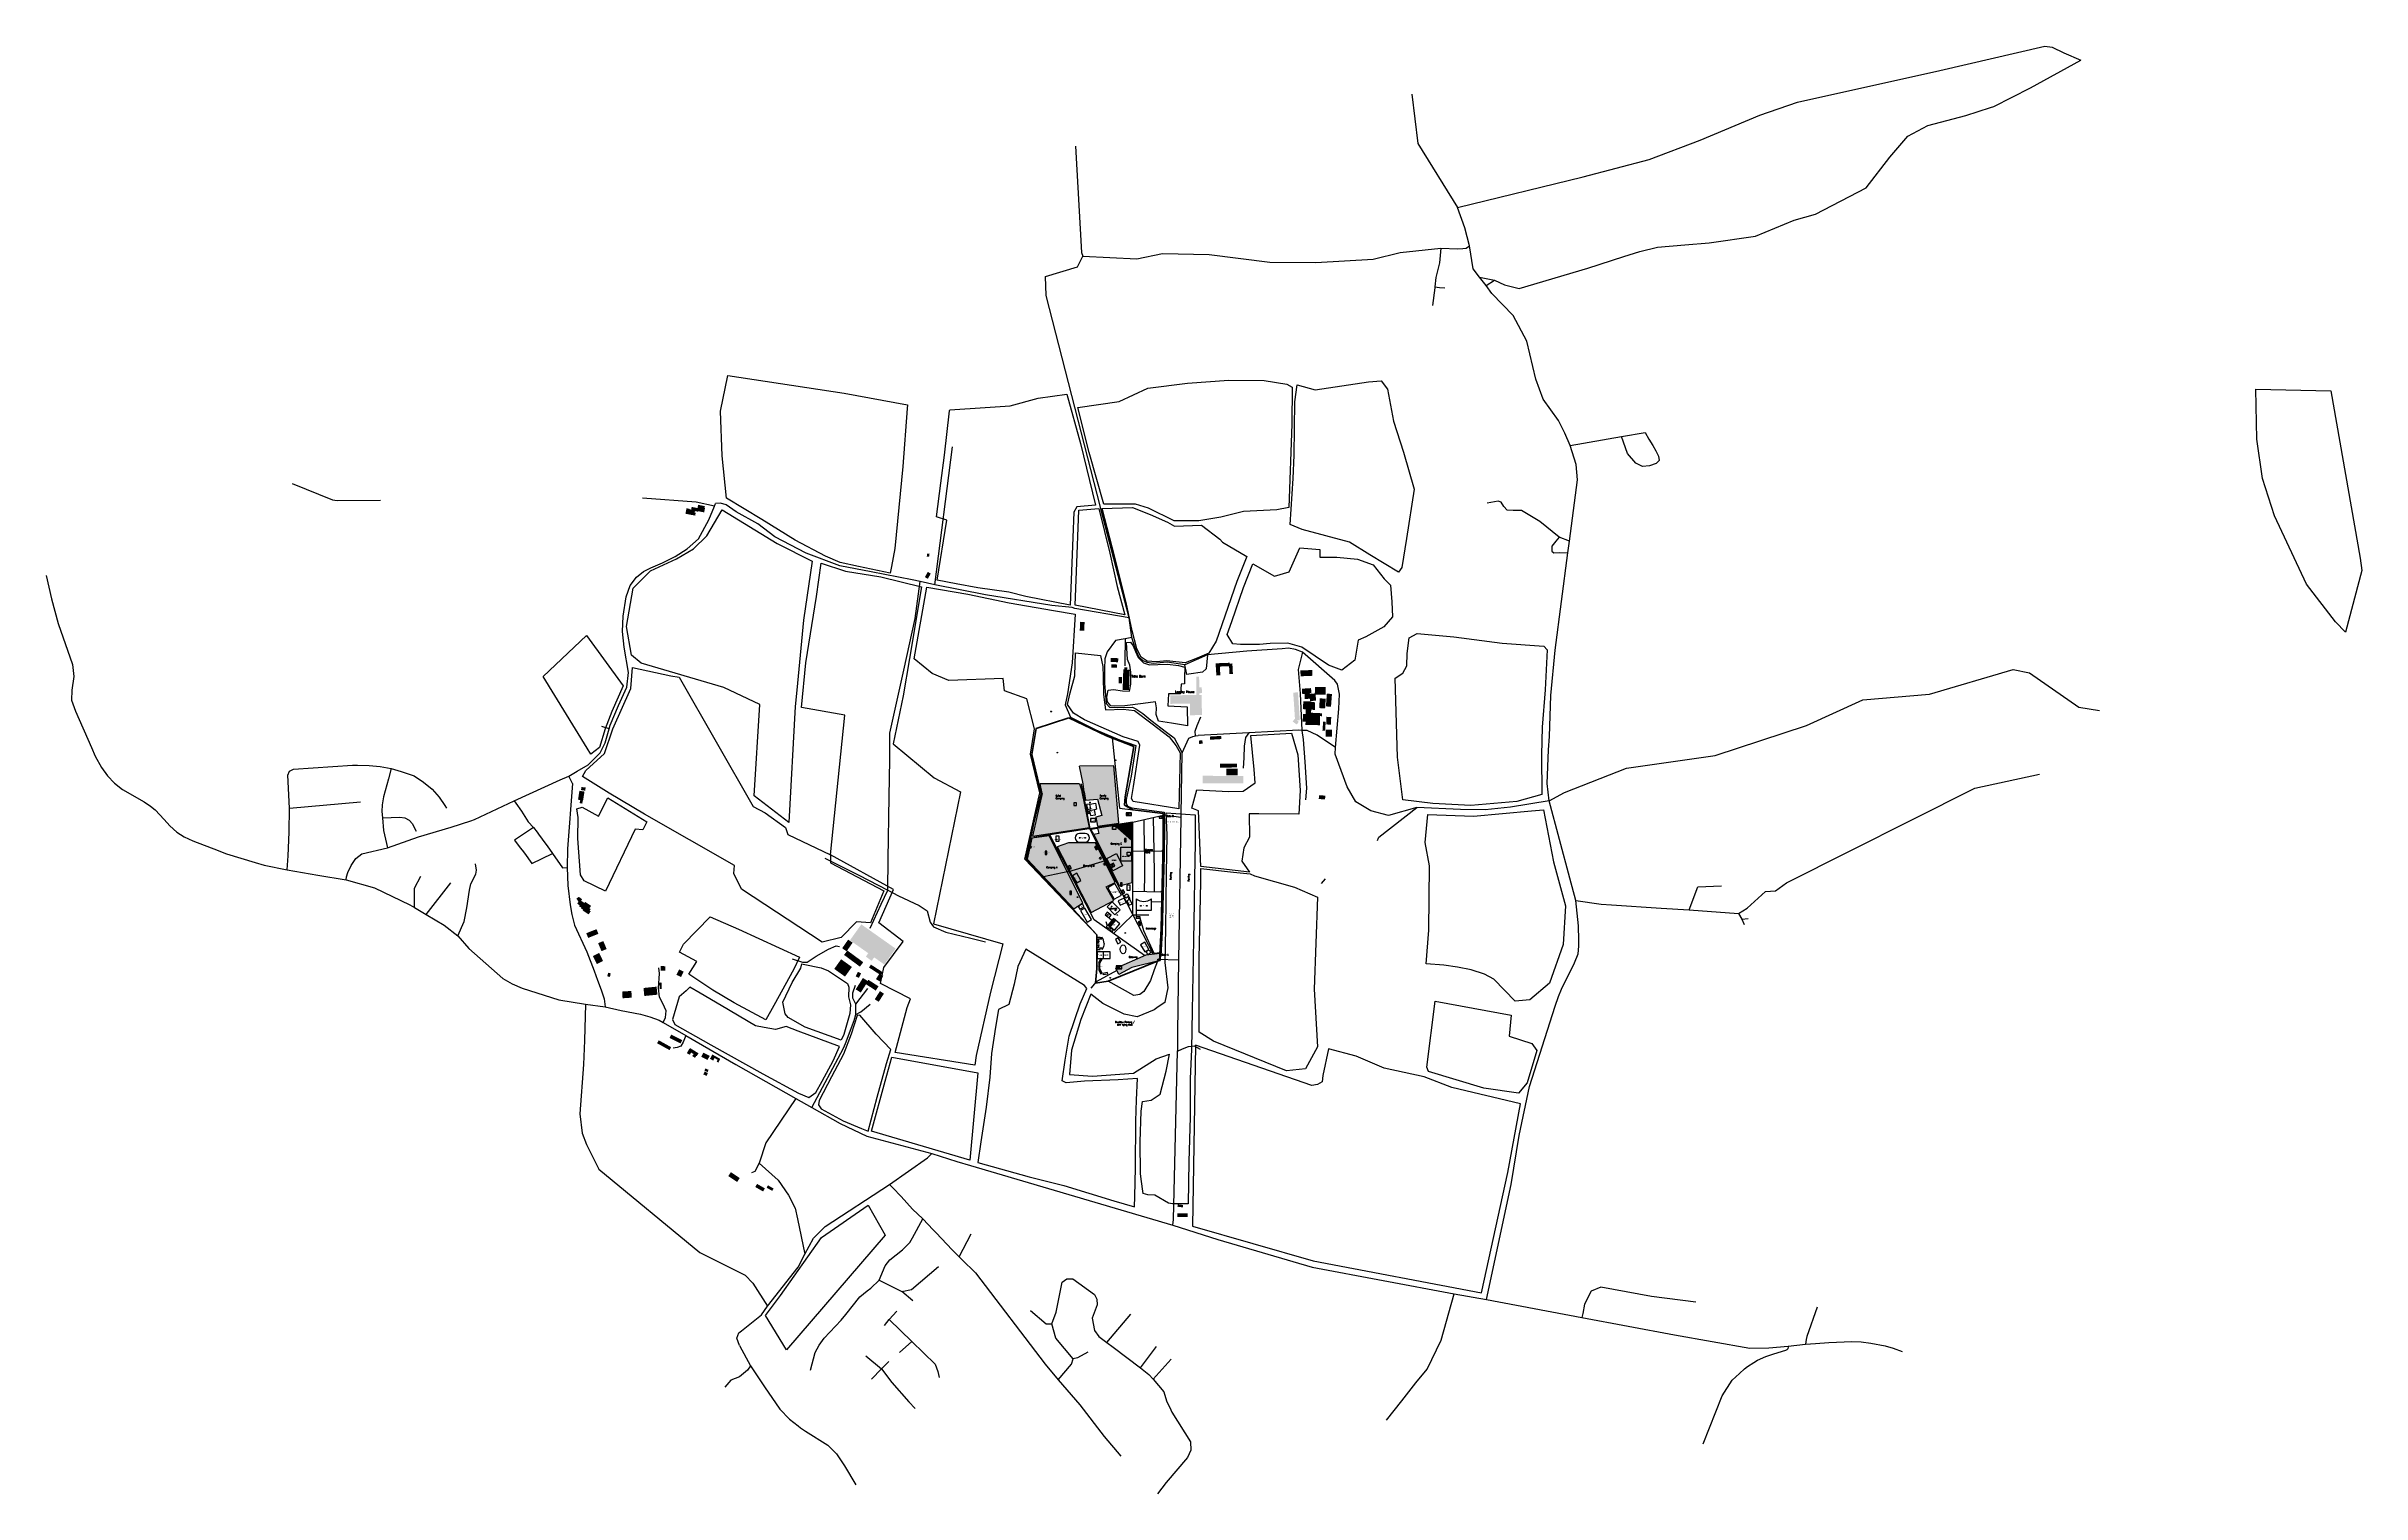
# Model space of a CAD drawing. Header units: metres. Extents: x 495416 to 499623, y 145710 to 148340.
import ezdxf
from ezdxf.enums import TextEntityAlignment as Align

# ---------------------------------------------------------------- set-up
doc = ezdxf.new("R2010")
doc.units = ezdxf.units.M
doc.header["$PDMODE"] = 34
for name, color, linetype, lineweight, true_color in [('Areas - Camping', 56, 'Continuous', 25, 0x808000), ('Buildings', 253, 'Continuous', 25, 0xa0a0a4), ('Fence (Heras)', 6, 'Continuous', 25, 0xff00ff), ('Fence (picket)', 6, 'Continuous', 25, 0xff00ff), ('Fields', 87, 'Continuous', 25, 0x476d46), ('Hardstanding', 56, 'Continuous', 25, 0x808000), ('Installations', 2, 'Continuous', 25, 0xffff00), ('Labels', 178, 'Continuous', 25, 0x000000), ('License Perimeter', 1, 'Continuous', 40, 0xff0000), ('Paths - Euromat', 16, 'Continuous', 25, 0x800000), ('Paths - Fire Lane', 96, 'Continuous', 25, 0x008000), ('Paths - Track', 56, 'Continuous', 25, 0x808000), ('Showers', 216, 'Continuous', 25, 0x800080), ('Tents', 136, 'Continuous', 25, 0x008080), ('Tents - Internal Layout', 136, 'Continuous', 25, 0x008080), ('Toilets', 4, 'Continuous', 25, 0x00ffff), ('Trees', 96, 'Continuous', 25, 0x008000), ('Villages', 116, 'Continuous', 25, 0x008040), ('Water - Taps', 5, 'Continuous', 25, 0x0000ff)]:
    doc.layers.add(name, color=color, linetype=linetype, lineweight=lineweight, true_color=true_color)
doc.layers.add('Roads', color=56, linetype='Continuous', true_color=0x808000)
doc.styles.add('textstyle1', font='Standard')
doc.styles.add('textstyle10', font='')
doc.styles.add('textstyle11', font='')
doc.styles.add('textstyle12', font='')
doc.styles.add('textstyle13', font='')
doc.styles.add('textstyle14', font='')
doc.styles.add('textstyle2', font='')
doc.styles.add('textstyle25', font='Standard')
doc.styles.add('textstyle26', font='Standard')
doc.styles.add('textstyle27', font='Standard')
doc.styles.add('textstyle28', font='Standard')
doc.styles.add('textstyle29', font='Standard')
doc.styles.add('textstyle3', font='')
doc.styles.add('textstyle30', font='Standard')
doc.styles.add('textstyle31', font='Standard')
doc.styles.add('textstyle32', font='Standard')
doc.styles.add('textstyle33', font='Standard')
doc.styles.add('textstyle34', font='Standard')
doc.styles.add('textstyle35', font='Standard')
doc.styles.add('textstyle36', font='Standard')
doc.styles.add('textstyle37', font='Standard')
doc.styles.add('textstyle38', font='Standard')
doc.styles.add('textstyle39', font='Standard')
doc.styles.add('textstyle4', font='')
doc.styles.add('textstyle44', font='Standard')
doc.styles.add('textstyle45', font='')
doc.styles.add('textstyle46', font='')
doc.styles.add('textstyle47', font='')
doc.styles.add('textstyle48', font='')
doc.styles.add('textstyle49', font='')
doc.styles.add('textstyle5', font='')
doc.styles.add('textstyle50', font='Standard')
doc.styles.add('textstyle51', font='Standard')
doc.styles.add('textstyle52', font='Standard')
doc.styles.add('textstyle53', font='standard')
doc.styles.add('textstyle54', font='')
doc.styles.add('textstyle55', font='')
doc.styles.add('textstyle56', font='')
doc.styles.add('textstyle57', font='')
doc.styles.add('textstyle58', font='')
doc.styles.add('textstyle59', font='')
doc.styles.add('textstyle6', font='')
doc.styles.add('textstyle60', font='')
doc.styles.add('textstyle61', font='')
doc.styles.add('textstyle62', font='')
doc.styles.add('textstyle63', font='')
doc.styles.add('textstyle64', font='')
doc.styles.add('textstyle65', font='')
doc.styles.add('textstyle66', font='')
doc.styles.add('textstyle67', font='')
doc.styles.add('textstyle68', font='')
doc.styles.add('textstyle69', font='')
doc.styles.add('textstyle7', font='')
doc.styles.add('textstyle70', font='')
doc.styles.add('textstyle71', font='')
doc.styles.add('textstyle72', font='')
doc.styles.add('textstyle75', font='')
doc.styles.add('textstyle76', font='')
doc.styles.add('textstyle77', font='')
doc.styles.add('textstyle78', font='')
doc.styles.add('textstyle79', font='')
doc.styles.add('textstyle8', font='')
doc.styles.add('textstyle9', font='')
doc.styles.get('textstyle10').set_extended_font_data('Inconsolata')
doc.styles.get('textstyle11').set_extended_font_data('Inconsolata')
doc.styles.get('textstyle12').set_extended_font_data('Inconsolata')
doc.styles.get('textstyle13').set_extended_font_data('Inconsolata')
doc.styles.get('textstyle14').set_extended_font_data('Inconsolata')
doc.styles.get('textstyle2').set_extended_font_data('Inconsolata')
doc.styles.get('textstyle3').set_extended_font_data('Inconsolata')
doc.styles.get('textstyle4').set_extended_font_data('Inconsolata')
doc.styles.get('textstyle45').set_extended_font_data('Inconsolata')
doc.styles.get('textstyle46').set_extended_font_data('Inconsolata')
doc.styles.get('textstyle47').set_extended_font_data('Inconsolata')
doc.styles.get('textstyle48').set_extended_font_data('Inconsolata')
doc.styles.get('textstyle49').set_extended_font_data('Inconsolata')
doc.styles.get('textstyle5').set_extended_font_data('Inconsolata')
doc.styles.get('textstyle54').set_extended_font_data('Inconsolata')
doc.styles.get('textstyle55').set_extended_font_data('Inconsolata')
doc.styles.get('textstyle56').set_extended_font_data('Inconsolata')
doc.styles.get('textstyle57').set_extended_font_data('Inconsolata')
doc.styles.get('textstyle58').set_extended_font_data('Inconsolata')
doc.styles.get('textstyle59').set_extended_font_data('Inconsolata')
doc.styles.get('textstyle6').set_extended_font_data('Inconsolata')
doc.styles.get('textstyle60').set_extended_font_data('Inconsolata')
doc.styles.get('textstyle61').set_extended_font_data('Inconsolata')
doc.styles.get('textstyle62').set_extended_font_data('Inconsolata')
doc.styles.get('textstyle63').set_extended_font_data('Inconsolata')
doc.styles.get('textstyle64').set_extended_font_data('Inconsolata')
doc.styles.get('textstyle65').set_extended_font_data('Inconsolata')
doc.styles.get('textstyle66').set_extended_font_data('Inconsolata')
doc.styles.get('textstyle67').set_extended_font_data('Inconsolata')
doc.styles.get('textstyle68').set_extended_font_data('Inconsolata')
doc.styles.get('textstyle69').set_extended_font_data('Inconsolata')
doc.styles.get('textstyle7').set_extended_font_data('Inconsolata')
doc.styles.get('textstyle70').set_extended_font_data('Inconsolata')
doc.styles.get('textstyle71').set_extended_font_data('Inconsolata')
doc.styles.get('textstyle72').set_extended_font_data('Inconsolata')
doc.styles.get('textstyle75').set_extended_font_data('Inconsolata')
doc.styles.get('textstyle76').set_extended_font_data('Inconsolata')
doc.styles.get('textstyle77').set_extended_font_data('Inconsolata')
doc.styles.get('textstyle78').set_extended_font_data('Inconsolata')
doc.styles.get('textstyle79').set_extended_font_data('Inconsolata')
doc.styles.get('textstyle8').set_extended_font_data('Inconsolata')
doc.styles.get('textstyle9').set_extended_font_data('Inconsolata')

# ---------------------------------------------------------------- blocks, each defined once
blk = doc.blocks.new('MS MiniSwirl')
at = {"layer": 'Tents'}
for p, q in [((10.4, 0), (-10.4, 0)), ((-10.4, 0), (-10.4, -28)), ((-10.4, -28), (10.4, -28))]:
    blk.add_line(p, q, dxfattribs=at)
for centre in [(-2.4, -8.5), (-2.4, -19.5)]:
    blk.add_circle(centre, 0.7, dxfattribs=at)
blk.add_arc((28.6, -14), 23, 142.5173, 217.4827, dxfattribs=at)
blk = doc.blocks.new('Tent (15x24)')
at = {"layer": 'Tents'}
for p, q in [((7.5, 0), (-7.5, 0)), ((-7.5, 0), (-7.5, -24)), ((7.5, -24), (7.5, 0)), ((-7.5, -24), (7.5, -24))]:
    blk.add_line(p, q, dxfattribs=at)
blk = doc.blocks.new('Tent (6x9)')
at = {"layer": 'Tents'}
for p, q in [((3, 0), (-3, 0)), ((-3, 0), (-3, -9)), ((3, -9), (3, 0)), ((-3, -9), (3, -9))]:
    blk.add_line(p, q, dxfattribs=at)
blk = doc.blocks.new('Tent (3x6)')
at = {"layer": 'Tents'}
for p, q in [((1.5, 0), (-1.5, 0)), ((-1.5, 0), (-1.5, -6)), ((1.5, -6), (1.5, 0)), ((-1.5, -6), (1.5, -6))]:
    blk.add_line(p, q, dxfattribs=at)
blk = doc.blocks.new('Tent (9x12)')
at = {"layer": 'Tents'}
for p, q in [((4.5, 0), (-4.5, 0)), ((-4.5, 0), (-4.5, -12)), ((4.5, -12), (4.5, 0)), ((-4.5, -12), (4.5, -12))]:
    blk.add_line(p, q, dxfattribs=at)
blk = doc.blocks.new('Toilet Block')
at = {"layer": 'Toilets'}
blk.add_lwpolyline([(-5, 0), (-5, -5), (5, -5), (5, 0), (-5, 0)], dxfattribs=at)
at = {"layer": 'Toilets', "style": 'textstyle1'}
blk.add_text('WC', height=4, dxfattribs=at).set_placement((-0.2, -2.5), align=Align.MIDDLE_CENTER)
blk = doc.blocks.new('Tent (9x9)')
at = {"layer": 'Tents'}
for p, q in [((4.5, 0), (-4.5, 0)), ((-4.5, 0), (-4.5, -9)), ((4.5, -9), (4.5, 0)), ((-4.5, -9), (4.5, -9))]:
    blk.add_line(p, q, dxfattribs=at)
blk = doc.blocks.new('Tent (15x15)')
at = {"layer": 'Tents'}
for p, q in [((7.5, 0), (-7.5, 0)), ((-7.5, 0), (-7.5, -15)), ((7.5, -15), (7.5, 0)), ((-7.5, -15), (7.5, -15))]:
    blk.add_line(p, q, dxfattribs=at)
blk = doc.blocks.new('MS Tent (13x20)')
at = {"layer": 'Tents'}
for p, q in [((6.5, 0), (-6.5, 0)), ((-6.5, 0), (-6.5, -20)), ((6.5, -20), (6.5, 0)), ((-6.5, -20), (6.5, -20))]:
    blk.add_line(p, q, dxfattribs=at)
for centre in [(0, -5), (0, -15)]:
    blk.add_circle(centre, 0.7, dxfattribs=at)
blk = doc.blocks.new('Cold Room (4.8x4.8)')
at = {"layer": 'Tents'}
for p, q in [((2.4, 0), (-2.4, 0)), ((-2.4, 0), (-2.4, -4.8)), ((2.4, -4.8), (2.4, 0)), ((-2.4, -4.8), (2.4, -4.8))]:
    blk.add_line(p, q, dxfattribs=at)
blk = doc.blocks.new('The Grid')
at = {"layer": 'Fence (Heras)'}
for p, q in [((0, 0), (-12, 0)), ((-12, 0), (-12, -12)), ((0, -12), (0, 0)), ((-12, -12), (0, -12))]:
    blk.add_line(p, q, dxfattribs=at)
at = {"layer": 'Installations'}
for p, q in [((12, 0), (-12, 0)), ((-12, 0), (-12, -12)), ((12, -12), (12, 0)), ((-12, -12), (12, -12))]:
    blk.add_line(p, q, dxfattribs=at)
blk = doc.blocks.new('MS Marooned 16x26')
at = {"layer": 'Tents'}
for p, q in [((5, 0), (-5, 0)), ((-5, -16), (5, -16))]:
    blk.add_line(p, q, dxfattribs=at)
for centre in [(-5, -8), (5, -8)]:
    blk.add_circle(centre, 0.7, dxfattribs=at)
for centre, start, end in [((-5, -8), 90, 180), ((5, -8), 0, 90), ((-5, -8), 180, 270), ((5, -8), 270, 0)]:
    blk.add_arc(centre, 8, start, end, dxfattribs=at)
blk = doc.blocks.new('Cabin 2.4x7.3')
at = {"layer": 'Tents'}
for p, q in [((1.2, 0), (-1.2, 0)), ((-1.2, 0), (-1.2, -7.3)), ((1.2, -7.3), (1.2, 0)), ((-1.2, -7.3), (1.2, -7.3))]:
    blk.add_line(p, q, dxfattribs=at)
blk = doc.blocks.new('Shower Block')
at = {"layer": 'Showers'}
for p, q in [((4.3, 0), (-4.3, 0)), ((-4.3, 0), (-4.3, -2.3)), ((4.3, -2.3), (4.3, 0)), ((-4.3, -2.3), (4.3, -2.3))]:
    blk.add_line(p, q, dxfattribs=at)
blk = doc.blocks.new('Fire Pong')
at = {"layer": 'Installations'}
for p, q in [((11, 0), (-11, 0)), ((-11, 0), (-11, -6)), ((11, 0), (11, -6)), ((-11, -6), (-8, -6)), ((-8.6, -10.8), (-11, -9)), ((-8, -9), (-11, -9)), ((-5.9, -12.1), (-8.6, -10.8)), ((-8, -6), (-8, -9)), ((-3, -12.9), (-5.9, -12.1)), ((0, -13.1), (-3, -12.9)), ((0, -13.1), (3, -12.9)), ((3, -12.9), (5.9, -12.1)), ((5.9, -12.1), (8.6, -10.8)), ((11, -6), (8, -6)), ((8, -6), (8, -9)), ((8, -9), (11, -9)), ((8.6, -10.8), (11, -9))]:
    blk.add_line(p, q, dxfattribs=at)
blk = doc.blocks.new('Village Area (20x24)')
at = {"layer": 'Villages'}
for p, q in [((-12, 0), (13, 0)), ((-12, -20), (-12, 0)), ((13, 0), (13, -20)), ((13, -20), (-12, -20))]:
    blk.add_line(p, q, dxfattribs=at)
blk = doc.blocks.new('Tent (6x6)')
at = {"layer": 'Tents'}
for p, q in [((-3, 0), (3, 0)), ((-3, -6), (-3, 0)), ((3, 0), (3, -6)), ((3, -6), (-3, -6))]:
    blk.add_line(p, q, dxfattribs=at)
blk = doc.blocks.new('Tention Stretch Tent 10x16')
at = {"layer": 'Tents'}
blk.add_ellipse((0, -8), major_axis=(0, 8), ratio=0.625, dxfattribs=at)
blk = doc.blocks.new('NOC DC')
at = {"layer": 'Tents'}
for p, q in [((1.2, 0), (-1.2, 0)), ((-1.2, 0), (-1.2, -2.4)), ((1.2, -2.4), (1.2, 0)), ((-1.2, -2.4), (1.2, -2.4))]:
    blk.add_line(p, q, dxfattribs=at)
blk = doc.blocks.new('Tent (9x15)')
at = {"layer": 'Tents'}
for p, q in [((4.5, 0), (-4.5, 0)), ((-4.5, 0), (-4.5, -15)), ((4.5, -15), (4.5, 0)), ((-4.5, -15), (4.5, -15))]:
    blk.add_line(p, q, dxfattribs=at)
blk = doc.blocks.new('Tent (9x24)')
at = {"layer": 'Tents'}
for p, q in [((4.5, 0), (-4.5, 0)), ((-4.5, 0), (-4.5, -24)), ((4.5, -24), (4.5, 0)), ((-4.5, -24), (4.5, -24))]:
    blk.add_line(p, q, dxfattribs=at)
blk = doc.blocks.new('Tent (3x3)')
at = {"layer": 'Tents'}
for p, q in [((1.5, 0), (-1.5, 0)), ((-1.5, 0), (-1.5, -3)), ((1.5, -3), (1.5, 0)), ((-1.5, -3), (1.5, -3))]:
    blk.add_line(p, q, dxfattribs=at)

msp = doc.modelspace()

# ---------------------------------------------------------------- hatches: boundary and pattern name
at = {"layer": 'Areas - Camping'}
for points in [[(497225.3, 146982.7), (497221.7, 147000.3), (497293.4, 147000.3), (497297.8, 146985.9), (497311.1, 146920.6), (497207.9, 146905)], [(497364.5, 146928.6), (497355.5, 147033.1), (497292.9, 147032.5), (497300, 147000), (497301.7, 146985.9), (497304.2, 146970.5), (497325.8, 146972.2), (497333.7, 146942.4), (497322.7, 146939.7), (497326, 146923)], [(497365.2, 146815.1), (497388.7, 146820.9), (497388, 146897.8), (497358.1, 146924.7), (497326, 146919.9), (497328, 146909.9), (497319, 146907.9)], [(497361.4, 146925.2), (497387.7, 146901.4), (497388.6, 146929.5)], [(497206.4, 146901.3), (497198.3, 146863.5), (497283.1, 146773.1), (497299, 146784), (497238.1, 146905.8)], [(497322, 146893), (497273, 146893), (497252.6, 146885.9), (497314.3, 146766.6), (497355.3, 146788), (497341.3, 146812.9), (497358.2, 146821.1)]]:
    msp.add_hatch(color=256, dxfattribs=at).paths.add_polyline_path(points, flags=0)
at = {"layer": 'Buildings'}
for points in [[(496579, 147500.9), (496584.7, 147499.8), (496584.5, 147499.1), (496587.5, 147498.5), (496588.4, 147503.4), (496599.1, 147501.3), (496600.2, 147507.2), (496612.4, 147504.9), (496611.7, 147501.5), (496612.7, 147501.4), (496611.2, 147493.5), (496600.2, 147495.6), (496600.1, 147494.7), (496594.4, 147495.8), (496593.9, 147493.2), (496595.9, 147492.9), (496594.9, 147487.6), (496577.1, 147491)], [(497016.4, 147418.7), (497020.6, 147418.2), (497019.9, 147412.8), (497015.6, 147413.3)], [(497017.4, 147385.3), (497022.9, 147382.3), (497017.7, 147372.8), (497012.2, 147375.8)], [(497302.4, 147294.3), (497301.7, 147278.3), (497293.6, 147278.6), (497294.2, 147294.6)], [(497350, 147228.8), (497363.5, 147228.5), (497363.3, 147221.2), (497349.9, 147221.5)], [(497350.9, 147217.4), (497361.2, 147217), (497361, 147211.1), (497350.7, 147211.5)], [(497384.4, 147207.8), (497383.1, 147170.4), (497371.5, 147170.8), (497372.7, 147208.3), (497374.5, 147208.2), (497374.7, 147212.2), (497379.9, 147212), (497379.7, 147207.9)], [(497540.4, 147219.1), (497547.7, 147219.5), (497566.2, 147220.2), (497566.2, 147218.7), (497570.9, 147218.9), (497571.9, 147199.8), (497565.6, 147199.5), (497564.9, 147213.9), (497548.1, 147213.3), (497549.1, 147197.5), (497541.8, 147197)], [(497694.4, 147206.2), (497715.9, 147207), (497716.4, 147196.5), (497694.9, 147195.6)], [(497364.3, 147194.4), (497370.1, 147194.4), (497370.1, 147182.9), (497364.3, 147182.9)], [(497510.9, 147164.9), (497510.9, 147161.8), (497515, 147161.9), (497515.6, 147125.2), (497494.2, 147124.8), (497493.9, 147146.1), (497458.3, 147145.5), (497458, 147160.9), (497505.7, 147161.8), (497505.3, 147195.1), (497510.5, 147195.2), (497510.7, 147175.6), (497515.3, 147175.7), (497515.6, 147165)], [(497688.1, 147115.5), (497691.6, 147113), (497687.9, 147108), (497680.5, 147113.3), (497684.2, 147118.4), (497684.6, 147118.1), (497681.5, 147165.9), (497690.1, 147166.5), (497693.4, 147115.9)], [(497720.7, 147164.4), (497720.9, 147176.4), (497740.7, 147175.9), (497740.4, 147162.1), (497722, 147162.5), (497723.1, 147151.5), (497712, 147150.5), (497711.4, 147156.5), (497711.4, 147154.8), (497702.5, 147154.4), (497702.1, 147163.7), (497697.8, 147163.4), (497697.2, 147173.1), (497713.9, 147174.1), (497714.5, 147164.5), (497711, 147164.3), (497711.1, 147163.5)], [(497751.9, 147163.4), (497750.1, 147140.2), (497740.8, 147140.9), (497742.6, 147164.1)], [(497729.9, 147106.7), (497717.2, 147107), (497703.7, 147107.2), (497703.8, 147113.1), (497698.7, 147113.3), (497699.2, 147127.4), (497704.1, 147127.2), (497704.1, 147129.7), (497704.3, 147135.8), (497699.2, 147135.9), (497699.7, 147150.3), (497704.8, 147150.1), (497704.8, 147150.2), (497714.3, 147150), (497714.3, 147148.8), (497721.3, 147148.5), (497720.8, 147134.5), (497714.1, 147134.8), (497714, 147129.5), (497717.6, 147129.5), (497717.6, 147129.2), (497726.6, 147128.9), (497726.5, 147128.7), (497733.8, 147128.5), (497733.6, 147123.1), (497730.4, 147123.2), (497730, 147113.4)], [(497729.7, 147155.5), (497740.5, 147154.9), (497739.4, 147137.2), (497728.6, 147137.8)], [(497750.5, 147121.6), (497750, 147107.8), (497741.3, 147108.1), (497741.8, 147122)], [(497510.6, 147072.7), (497510.1, 147078.8), (497516.4, 147079.3), (497516.9, 147073.1)], [(497530, 147086.1), (497550.5, 147087.3), (497550.8, 147081.5), (497530.4, 147080.3)], [(497740.5, 147112.8), (497739.4, 147096.8), (497734.6, 147097.1), (497735.8, 147113.1)], [(497751.9, 147098.5), (497752.2, 147086), (497740.3, 147085.8), (497740.1, 147098.3)], [(497548.7, 147036.6), (497579.2, 147036.6), (497579.2, 147029.9), (497548.7, 147029.8)], [(496388.2, 146994.4), (496395.8, 146993.5), (496395.1, 146987.8), (496387.4, 146988.8)], [(497516.9, 147014.8), (497590.8, 147014.5), (497590.8, 147000.9), (497516.8, 147001.1)], [(497559.9, 147028), (497580.6, 147027.7), (497580.4, 147015.4), (497559.7, 147015.7)], [(496390.8, 146970), (496389.6, 146964.3), (496384.8, 146965.2), (496385.9, 146970.7), (496381.9, 146971.4), (496384.5, 146987.5), (496393.7, 146986.1), (496391.2, 146969.9)], [(497727.9, 146972.5), (497728.2, 146979.4), (497739.7, 146978.8), (497739.4, 146972)], [(496389.4, 146790.5), (496387.6, 146787.8), (496393.7, 146783.7), (496394.9, 146785.6), (496405.7, 146778.4), (496402.7, 146773.9), (496404.9, 146772.5), (496403.2, 146769.9), (496405, 146768.7), (496401.2, 146763), (496390.4, 146770.1), (496391.3, 146771.4), (496387.3, 146774), (496388, 146775.1), (496383.8, 146777.8), (496384.9, 146779.4), (496380.4, 146782.3), (496382.8, 146786), (496378.9, 146791.8), (496383.5, 146794.7)], [(496920.1, 146684.8), (496915.5, 146678.5), (496904.9, 146686.3), (496909.3, 146692.4), (496876.1, 146715.9), (496896.7, 146744.8), (496959.1, 146700.7), (496938.5, 146671.8)], [(496419, 146727.6), (496400.4, 146720.2), (496397, 146728.7), (496415.6, 146736.1)], [(496418.5, 146710.6), (496427.9, 146714.5), (496434, 146700), (496424.6, 146696.1)], [(496880.9, 146711.5), (496870, 146695.8), (496861.9, 146701.4), (496872.8, 146717.1)], [(496408.8, 146687.2), (496420.2, 146692.9), (496427.5, 146678.2), (496416.1, 146672.6)], [(496436.5, 146656.8), (496441.3, 146655.9), (496440.1, 146649.4), (496435.2, 146650.3)], [(496531.9, 146660.7), (496532, 146669), (496540.4, 146668.8), (496540.3, 146660.5)], [(496565.6, 146662.9), (496573.9, 146658.8), (496569.2, 146649.1), (496560.8, 146653.1)], [(496860, 146681.4), (496879.6, 146667.4), (496867.1, 146649.9), (496847.5, 146663.9)], [(496865.3, 146689.3), (496871.3, 146697.3), (496900.2, 146676), (496894.2, 146667.9)], [(496896.4, 146655.7), (496892.1, 146647.5), (496886.4, 146650.4), (496890.6, 146658.7)], [(496932.7, 146653.8), (496936.7, 146651.2), (496930.2, 146641), (496923.3, 146645.4), (496929.1, 146654.4), (496910.6, 146666.4), (496914.1, 146671.7), (496935.4, 146658)], [(496462.9, 146610.5), (496462.1, 146622.7), (496478.9, 146623.8), (496479.7, 146611.6)], [(496502.4, 146614.6), (496500.9, 146629.2), (496524.7, 146631.6), (496526.2, 146617)], [(496533.6, 146639.2), (496534.1, 146627.6), (496530.2, 146627.4), (496529.8, 146639.1)], [(496905.3, 146635.9), (496895.7, 146620.9), (496886.5, 146626.7), (496899.6, 146647.4), (496908.1, 146642), (496909.5, 146644.1), (496927.9, 146632.2), (496923, 146624.5)], [(496930.5, 146623.5), (496937.8, 146618.9), (496928.4, 146604.1), (496921.1, 146608.6)], [(496525.6, 146528.8), (496528.6, 146534.2), (496551.2, 146521.6), (496548.3, 146516.3)], [(496548.4, 146538.5), (496551.4, 146544.5), (496571.4, 146534.4), (496568.3, 146528.4)], [(496587.5, 146511.9), (496585, 146507.7), (496579.6, 146510.8), (496584, 146518.3), (496584.3, 146518.1), (496585.5, 146520), (496600.9, 146510.5), (496597.8, 146505.5), (496597, 146506), (496594.5, 146502.2), (496589.5, 146505.6), (496591.9, 146509.1)], [(496609.8, 146511.7), (496621.2, 146505.9), (496617.3, 146498.3), (496605.9, 146504.1)], [(496626, 146508.3), (496640.1, 146500.6), (496639.4, 146499.2), (496639.8, 146498.9), (496636.9, 146493.6), (496633.8, 146495.3), (496635.7, 146498.6), (496630, 146501.8), (496627.5, 146497.3), (496621.7, 146500.5)], [(496612, 146477.5), (496617.9, 146474.7), (496615.5, 146469.4), (496609.6, 146472.1)], [(496613.4, 146483), (496619.1, 146480.5), (496617.4, 146476.4), (496611.6, 146478.8)], [(496659.8, 146294.5), (496675.8, 146283.7), (496671, 146276.7), (496655, 146287.4)], [(496707.3, 146273.2), (496721.5, 146265.1), (496718.2, 146259.4), (496704, 146267.5)], [(496727.1, 146270.6), (496737.3, 146264.8), (496734.8, 146260.5), (496724.6, 146266.3)], [(497471.6, 146236), (497481.4, 146234.8), (497480.9, 146230.5), (497471, 146231.7)], [(497471.1, 146219.6), (497489.5, 146219.6), (497489.4, 146213.2), (497471.1, 146213.2)]]:
    msp.add_hatch(color=256, dxfattribs=at).paths.add_polyline_path(points, flags=0)
at = {"layer": 'Hardstanding'}
msp.add_hatch(color=256, dxfattribs=at).paths.add_polyline_path([(497359.3, 146665.1), (497414.4, 146689.2), (497438.9, 146692.3), (497439.8, 146679.2), (497388.4, 146666.3), (497364.8, 146654)], flags=0)

# ---------------------------------------------------------------- linework, layer by layer
at = {"layer": 'Areas - Camping'}
for p, q in [((497293.4, 147000.3), (497221.7, 147000.3)), ((497225.3, 146982.7), (497221.7, 147000.3)), ((497355.5, 147033.1), (497292.9, 147032.5)), ((497300, 147000), (497292.9, 147032.5)), ((497293.4, 147000.3), (497297.8, 146985.9)), ((497301.7, 146985.9), (497300, 147000)), ((497364.5, 146928.6), (497355.5, 147033.1)), ((497225.3, 146982.7), (497207.9, 146905)), ((497311.1, 146920.6), (497297.8, 146985.9)), ((497301.7, 146985.9), (497304.2, 146970.5)), ((497304.2, 146970.5), (497325.8, 146972.2)), ((497325.8, 146972.2), (497333.7, 146942.4)), ((497207.9, 146905), (497311.1, 146920.6)), ((497328, 146909.9), (497319, 146907.9)), ((497333.7, 146942.4), (497322.7, 146939.7)), ((497322.7, 146939.7), (497326, 146923)), ((497326, 146923), (497364.5, 146928.6)), ((497358.1, 146924.7), (497326, 146919.9)), ((497326, 146919.9), (497328, 146909.9)), ((497358.1, 146924.7), (497388, 146897.8)), ((497388.6, 146929.5), (497361.4, 146925.2)), ((497361.4, 146925.2), (497387.7, 146901.4)), ((497387.7, 146901.4), (497388.6, 146929.5)), ((497206.4, 146901.3), (497198.3, 146863.5)), ((497238.1, 146905.8), (497206.4, 146901.3)), ((497299, 146784), (497238.1, 146905.8)), ((497273, 146893), (497252.6, 146885.9)), ((497252.6, 146885.9), (497314.3, 146766.6)), ((497322, 146893), (497273, 146893)), ((497319, 146907.9), (497365.2, 146815.1)), ((497358.2, 146821.1), (497322, 146893)), ((497388.7, 146820.9), (497388, 146897.8)), ((497198.3, 146863.5), (497283.1, 146773.1)), ((497283, 146773), (497299, 146784)), ((497314.3, 146766.6), (497355.3, 146788)), ((497341.3, 146812.9), (497358.2, 146821.1)), ((497355.3, 146788), (497341.3, 146812.9)), ((497365.2, 146815.1), (497388.7, 146820.9))]:
    msp.add_line(p, q, dxfattribs=at)
at = {"layer": 'Fence (Heras)'}
for p, q in [((497214.4, 147100.6), (497273.9, 147120.2)), ((497206.5, 147053.5), (497214.4, 147100.6)), ((497352.4, 147083.8), (497365.9, 146955.7)), ((497223.2, 146982.7), (497206.5, 147053.5)), ((497209.8, 146927), (497223.2, 146982.7)), ((497287.6, 146965.6), (497282.6, 146965.6)), ((497282.6, 146965.6), (497282.6, 146960.6)), ((497282.6, 146960.6), (497287.6, 146960.6)), ((497287.6, 146960.6), (497287.6, 146965.6)), ((497365.9, 146955.7), (497445.1, 146946.4)), ((497196.4, 146862.7), (497209.8, 146927)), ((497314, 146917.9), (497326, 146919.9)), ((497319, 146907.9), (497314, 146917.9)), ((497328, 146909.9), (497319, 146907.9)), ((497326, 146919.9), (497328, 146909.9)), ((497445.1, 146946.4), (497445.3, 146893.3)), ((497445.3, 146893.3), (497441.8, 146737.2)), ((497214.9, 146843.6), (497196.4, 146862.7)), ((497282.6, 146771.5), (497214.9, 146843.6)), ((497442.4, 146784.9), (497424, 146785.7)), ((497282.6, 146771.5), (497324.6, 146725.7)), ((497340.8, 146750.3), (497343.5, 146742)), ((497347, 146756.5), (497352, 146752.3)), ((497396, 146770.6), (497396, 146764)), ((497396, 146764), (497397, 146761)), ((497396, 146761), (497396, 146758)), ((497410, 146732.9), (497403.3, 146755.8)), ((497324.6, 146664.4), (497324.6, 146725.7)), ((497429, 146691.9), (497410, 146732.9)), ((497441.8, 146737.2), (497439.1, 146689.8)), ((497322, 146637.7), (497324.6, 146664.4)), ((497345, 146641.6), (497434.8, 146677.9)), ((497439.3, 146692.9), (497429, 146691.9)), ((497440, 146678.9), (497434.8, 146677.9)), ((497440, 146678.9), (497439.1, 146689.8)), ((497345, 146641.6), (497322, 146637.7))]:
    msp.add_line(p, q, dxfattribs=at)
at = {"layer": 'Fence (picket)'}
for p, q in [((497307.6, 146953.6), (497308.5, 146947.5)), ((497312, 146963.5), (497322, 146965)), ((497324, 146954), (497320.4, 146952.8)), ((497322, 146965), (497324, 146954)), ((497308.5, 146947.5), (497308.7, 146946.4)), ((497308.7, 146946.4), (497312.3, 146946.8))]:
    msp.add_line(p, q, dxfattribs=at)
at = {"layer": 'Fields'}
for p, q in [((496640.7, 147677.6), (496654.2, 147742.4)), ((496654.2, 147742.4), (496865.3, 147709.9)), ((496865.3, 147709.9), (496980.5, 147689.1)), ((497218.1, 147701.3), (497270.2, 147708.2)), ((497270.2, 147708.2), (497294.9, 147618.6)), ((497365, 147695.2), (497417, 147719.4)), ((497417, 147719.4), (497489.3, 147728.5)), ((497489.3, 147728.5), (497564.6, 147733.8)), ((497564.6, 147733.8), (497628.8, 147733)), ((497628.8, 147733), (497669.9, 147726.7)), ((497669.9, 147726.7), (497679.3, 147721.1)), ((497679.3, 147721.1), (497678.9, 147653.8)), ((497684.5, 147694.3), (497688.6, 147725.5)), ((497688.6, 147725.5), (497721.1, 147716.4)), ((497721.1, 147716.4), (497818.5, 147730.5)), ((497818.5, 147730.5), (497841.3, 147732.7)), ((497841.3, 147732.7), (497852.7, 147717.4)), ((497852.7, 147717.4), (497863.9, 147659.2)), ((499430.6, 147717.3), (499566.5, 147714.2)), ((499432.4, 147626.6), (499430.6, 147717.3)), ((499566.5, 147714.2), (499620.3, 147410)), ((496644, 147596.3), (496640.7, 147677.6)), ((496980, 147682.4), (496971.9, 147576.7)), ((496980.5, 147689.1), (496980, 147682.4)), ((497047.6, 147597.2), (497057.2, 147677.9)), ((497057.2, 147677.9), (497057.4, 147679.6)), ((497057.4, 147679.6), (497121.8, 147683.9)), ((497121.8, 147683.9), (497167.1, 147687.2)), ((497167.1, 147687.2), (497218.1, 147701.3)), ((497290.3, 147684.2), (497365, 147695.2)), ((497310.8, 147602.5), (497290.3, 147684.2)), ((497683, 147597.3), (497684.5, 147694.3)), ((497678.9, 147653.8), (497673.3, 147502.3)), ((497863.9, 147659.2), (497881.6, 147602.6)), ((499442.9, 147555.1), (499432.4, 147626.6)), ((496651.6, 147519.5), (496644, 147596.3)), ((497041.2, 147546.3), (497047.6, 147597.2)), ((497294.9, 147618.6), (497322.5, 147506.5)), ((497337.3, 147508.6), (497310.8, 147602.5)), ((497681.1, 147555.2), (497683, 147597.3)), ((497881.6, 147602.6), (497901, 147535.6)), ((496971.9, 147576.7), (496957.3, 147427.6)), ((497033.6, 147485.4), (497041.2, 147546.3)), ((497675.7, 147471.7), (497681.1, 147555.2)), ((499464.2, 147487), (499442.9, 147555.1)), ((496616.1, 147450.8), (496644, 147497.9)), ((496644, 147497.9), (496743.7, 147436.9)), ((496715.9, 147480.5), (496651.6, 147519.5)), ((497288.1, 147503.5), (497282.6, 147493.8)), ((497287.7, 147386), (497291.7, 147497.6)), ((497322.5, 147506.5), (497288.1, 147503.5)), ((497291.7, 147497.6), (497328.3, 147500.7)), ((497328.3, 147500.7), (497348.1, 147419.5)), ((497334.5, 147500.3), (497389.5, 147502.5)), ((497357.1, 147411.3), (497334.5, 147500.3)), ((497394.6, 147508.5), (497337.3, 147508.6)), ((497389.5, 147502.5), (497421.5, 147489.8)), ((497418.4, 147501.1), (497394.6, 147508.5)), ((497464.9, 147477.9), (497418.4, 147501.1)), ((497651.4, 147498.1), (497591.4, 147495)), ((497673.3, 147502.3), (497651.4, 147498.1)), ((497901, 147535.6), (497887.3, 147446.1)), ((496776.4, 147443), (496715.9, 147480.5)), ((497052.2, 147479.2), (497033.6, 147485.4)), ((497034.5, 147370.1), (497052.2, 147479.2)), ((497282.6, 147493.8), (497281, 147447.8)), ((497421.5, 147489.8), (497453.3, 147475.5)), ((497453.3, 147475.5), (497465.5, 147468.3)), ((497509.9, 147478.2), (497464.9, 147477.9)), ((497465.5, 147468.3), (497514.5, 147470.4)), ((497549.9, 147484.7), (497509.9, 147478.2)), ((497514.5, 147470.4), (497548.1, 147445)), ((497591.4, 147495), (497549.9, 147484.7)), ((497697.6, 147462.4), (497675.7, 147471.7)), ((497783.9, 147439.1), (497697.6, 147462.4)), ((499522.7, 147363.3), (499464.2, 147487)), ((496561, 147409.1), (496591.6, 147427.5)), ((496591.6, 147427.5), (496616.1, 147450.8)), ((496743.7, 147436.9), (496807.3, 147405)), ((496831.4, 147413.9), (496776.4, 147443)), ((496858, 147402.6), (496831.4, 147413.9)), ((496957.3, 147427.6), (496951.6, 147395.2)), ((497281, 147447.8), (497276, 147325)), ((497348.1, 147419.5), (497361.4, 147358.8)), ((497548.1, 147445), (497552.9, 147439.6)), ((497552.9, 147439.6), (497597, 147413.2)), ((497597, 147413.2), (497578.8, 147368.1)), ((497673.8, 147385.5), (497693.7, 147428.8)), ((497693.7, 147428.8), (497730, 147426.3)), ((497730, 147426.3), (497729.6, 147412.2)), ((497820.8, 147416.2), (497783.9, 147439.1)), ((497873, 147384.9), (497820.8, 147416.2)), ((497887.3, 147446.1), (497878.8, 147393.3)), ((496482, 147355.6), (496513.7, 147387.2)), ((496513.7, 147387.2), (496561, 147409.1)), ((496807.3, 147405), (496791.9, 147297.5)), ((496815.3, 147340.7), (496823.7, 147401.4)), ((496823.7, 147401.4), (496867.9, 147386.5)), ((496891.5, 147395.2), (496858, 147402.6)), ((496867.9, 147386.5), (496932, 147376.2)), ((496948.9, 147382.9), (496891.5, 147395.2)), ((496932, 147376.2), (497006.2, 147357.9)), ((496951.6, 147395.2), (496948.9, 147382.9)), ((497285.2, 147324.8), (497287.7, 147386)), ((497377.8, 147329.5), (497357.1, 147411.3)), ((497591.2, 147356.8), (497608.1, 147400)), ((497608.1, 147400), (497647.5, 147377.5)), ((497647.5, 147377.5), (497673.8, 147385.5)), ((497729.6, 147412.2), (497760.9, 147412.2)), ((497760.9, 147412.2), (497798.4, 147408.5)), ((497798.4, 147408.5), (497827, 147398)), ((497827, 147398), (497846.8, 147372.5)), ((497846.8, 147372.5), (497858, 147361.4)), ((497878.8, 147393.3), (497873, 147384.9)), ((499622.8, 147388), (499593.5, 147275.8)), ((499620.3, 147410), (499622.8, 147388)), ((496470.2, 147285.9), (496482, 147355.6)), ((496795.9, 147220.1), (496815.3, 147340.7)), ((497006.2, 147357.9), (496984.1, 147228)), ((496992.6, 147227.2), (497015.6, 147357.7)), ((497015.6, 147357.7), (497090.4, 147344.8)), ((497068.9, 147363.6), (497034.5, 147370.1)), ((497108.2, 147356.4), (497068.9, 147363.6)), ((497090.4, 147344.8), (497165.6, 147328.9)), ((497164.7, 147348.3), (497108.2, 147356.4)), ((497195.9, 147340.8), (497164.7, 147348.3)), ((497165.6, 147328.9), (497246.1, 147315.2)), ((497276, 147325), (497195.9, 147340.8)), ((497361.4, 147358.8), (497375.7, 147307.2)), ((497388.6, 147278.2), (497377.8, 147329.5)), ((497578.8, 147368.1), (497541.4, 147259.3)), ((497569.7, 147295.4), (497591.2, 147356.8)), ((497858, 147361.4), (497860.7, 147331.1)), ((497860.7, 147331.1), (497861.9, 147303.9)), ((499575.5, 147294.7), (499522.7, 147363.3)), ((496791.9, 147297.5), (496779.7, 147170.4)), ((497246.1, 147315.2), (497285.1, 147308.4)), ((497285.1, 147308.4), (497279.7, 147220.1)), ((497375.7, 147307.2), (497285.2, 147324.8)), ((497561.6, 147271.5), (497569.7, 147295.4)), ((497861.9, 147303.9), (497846.3, 147285.2)), ((499593.5, 147275.8), (499575.5, 147294.7)), ((496318.5, 147195.2), (496397.2, 147269.5)), ((496397.2, 147269.5), (496463.8, 147178.4)), ((496479.1, 147234.1), (496470.2, 147285.9)), ((497378.8, 147257.2), (497386, 147257.4)), ((497380.1, 147226.4), (497378.8, 147257.2)), ((497386, 147257.4), (497390.6, 147251.1)), ((497397.1, 147245.6), (497388.6, 147278.2)), ((497390.6, 147251.1), (497394.8, 147240.8)), ((497405.3, 147230.5), (497397.1, 147245.6)), ((497541.4, 147259.3), (497528.1, 147237.4)), ((497571.8, 147254.6), (497561.6, 147271.5)), ((497585.6, 147253.1), (497571.8, 147254.6)), ((497620.2, 147253.3), (497585.6, 147253.1)), ((497639.7, 147254.9), (497620.2, 147253.3)), ((497671.7, 147256.1), (497639.7, 147254.9)), ((497696.9, 147248.6), (497671.7, 147256.1)), ((497745.7, 147215.6), (497696.9, 147248.6)), ((497799.4, 147261.1), (497793.7, 147225)), ((497813.4, 147267.5), (497799.4, 147261.1)), ((497846.3, 147285.2), (497813.4, 147267.5)), ((497888.7, 147237.3), (497892.2, 147265.3)), ((497892.2, 147265.3), (497906.6, 147273.4)), ((497906.6, 147273.4), (497973.4, 147267.1)), ((497973.4, 147267.1), (498060.9, 147255.6)), ((498060.9, 147255.6), (498137, 147250.3)), ((498137, 147250.3), (498142.7, 147243.4)), ((496478.2, 147173.3), (496480.8, 147211.8)), ((496496.5, 147219.7), (496479.1, 147234.1)), ((496480.8, 147211.8), (496550.3, 147196.5)), ((496646.6, 147175.3), (496496.5, 147219.7)), ((496788.1, 147138.6), (496795.9, 147220.1)), ((496984.1, 147228), (496972.7, 147159.9)), ((497025.4, 147200.7), (496992.6, 147227.2)), ((497279.7, 147220.1), (497271.2, 147163.5)), ((497284.7, 147196.2), (497285.6, 147238.1)), ((497285.6, 147238.1), (497331.3, 147233.5)), ((497331.3, 147233.5), (497335.4, 147213.5)), ((497335.4, 147213.5), (497336.3, 147195.4)), ((497384.6, 147215.6), (497380.1, 147226.4)), ((497386.4, 147202.9), (497384.6, 147215.6)), ((497386.3, 147181.2), (497386.4, 147202.9)), ((497394.8, 147240.8), (497399.6, 147229.5)), ((497399.6, 147229.5), (497409.7, 147220.3)), ((497415.8, 147223), (497405.3, 147230.5)), ((497409.7, 147220.3), (497420.4, 147216.7)), ((497433.1, 147221.6), (497415.8, 147223)), ((497420.4, 147216.7), (497435.4, 147217.3)), ((497452, 147223.7), (497433.1, 147221.6)), ((497435.4, 147217.3), (497452.8, 147217.9)), ((497485.3, 147219.9), (497452, 147223.7)), ((497452.8, 147217.9), (497472.9, 147215.1)), ((497472.9, 147215.1), (497484.3, 147212.2)), ((497484.3, 147212.2), (497484, 147193.7)), ((497507.1, 147228.8), (497485.3, 147219.9)), ((497528.1, 147237.4), (497507.1, 147228.8)), ((497770, 147206.5), (497745.7, 147215.6)), ((497793.7, 147225), (497770, 147206.5)), ((497880.4, 147201), (497888, 147214.9)), ((497888, 147214.9), (497888.7, 147237.3)), ((498142.7, 147243.4), (498139, 147171.2)), ((496398.4, 147064.8), (496318.5, 147195.2)), ((496463.8, 147178.4), (496443.4, 147131.8)), ((496445, 147100), (496478.2, 147173.3)), ((496550.3, 147196.5), (496565.5, 147193.9)), ((496565.5, 147193.9), (496699.9, 146959)), ((496712.2, 147144.1), (496646.6, 147175.3)), ((496779.7, 147170.4), (496776.5, 147140.6)), ((497055.7, 147188), (497025.4, 147200.7)), ((497154.5, 147191.4), (497055.7, 147188)), ((497156.9, 147169.4), (497154.5, 147191.4)), ((497197.7, 147154.8), (497156.9, 147169.4)), ((497271.2, 147163.5), (497266.8, 147143.8)), ((497271.4, 147144.3), (497276.3, 147165.3)), ((497276.3, 147165.3), (497284.7, 147196.2)), ((497336.3, 147195.4), (497336.7, 147162.8)), ((497336.7, 147162.8), (497340.3, 147134.7)), ((497342.6, 147157.6), (497345.1, 147170.5)), ((497345.1, 147170.5), (497355, 147171.4)), ((497355, 147171.4), (497371.5, 147169.2)), ((497371.5, 147169.2), (497384.1, 147168.5)), ((497384.1, 147168.5), (497386.3, 147181.2)), ((497454.9, 147164), (497453.9, 147141.8)), ((497476.6, 147164), (497454.9, 147164)), ((497477.6, 147181.6), (497476.6, 147164)), ((497484.1, 147182.2), (497477.6, 147181.6)), ((497484, 147193.7), (497484.1, 147182.2)), ((497866.8, 147192.1), (497880.4, 147201)), ((497870.9, 147048.4), (497866.8, 147192.1)), ((498139, 147171.2), (498133.6, 147103.4)), ((496443.4, 147131.8), (496431.1, 147099.9)), ((496701.8, 146978.6), (496712.2, 147144.1)), ((496776.5, 147140.6), (496764.9, 146930.2)), ((496866.8, 147125), (496788.1, 147138.6)), ((496840.8, 146871), (496866.8, 147125)), ((496972.7, 147159.9), (496954.7, 147073)), ((497211.5, 147100.4), (497197.7, 147154.8)), ((497266.8, 147143.8), (497276.8, 147121.3)), ((497282.4, 147128.9), (497271.4, 147144.3)), ((497276.8, 147121.3), (497322.7, 147098.6)), ((497302, 147116.7), (497282.4, 147128.9)), ((497340.3, 147134.7), (497372.5, 147135.7)), ((497344, 147148.9), (497342.6, 147157.6)), ((497350, 147141.9), (497344, 147148.9)), ((497357, 147141.5), (497350, 147141.9)), ((497375.5, 147142.2), (497357, 147141.5)), ((497372.5, 147135.7), (497393.1, 147133.6)), ((497408.9, 147146), (497375.5, 147142.2)), ((497393.1, 147133.6), (497425, 147109.1)), ((497431.2, 147148.9), (497408.9, 147146)), ((497433.3, 147138.3), (497431.2, 147148.9)), ((497432.4, 147126.2), (497433.3, 147138.3)), ((497436.7, 147114.1), (497432.4, 147126.2)), ((497453.9, 147141.8), (497489, 147140.4)), ((497489, 147140.4), (497489.4, 147105.6)), ((496431.1, 147099.9), (496420.7, 147066.4)), ((496429.8, 147055.4), (496445, 147100)), ((497203.8, 147053.8), (497211.5, 147100.4)), ((497372.4, 147085.6), (497302, 147116.7)), ((497322.7, 147098.6), (497365.8, 147080.3)), ((497365.8, 147080.3), (497395.3, 147069.9)), ((497399.9, 147077), (497372.4, 147085.6)), ((497402.6, 147070.7), (497399.9, 147077)), ((497425, 147109.1), (497456.2, 147085.8)), ((497460, 147110.6), (497436.7, 147114.1)), ((497456.2, 147085.8), (497468.7, 147069.5)), ((497489.4, 147105.6), (497460, 147110.6)), ((497604.3, 147088.1), (497678.3, 147092.3)), ((497610.3, 147026.2), (497604.3, 147088.1)), ((497678.3, 147092.3), (497689.7, 147052.9)), ((498133.6, 147103.4), (498132.3, 147053.1)), ((496396.1, 147024.2), (496429.8, 147055.4)), ((496405.1, 147054.3), (496398.4, 147064.8)), ((496420.7, 147066.4), (496405.1, 147054.3)), ((496954.7, 147073), (497029.3, 147011.2)), ((497220.8, 146983.7), (497203.8, 147053.8)), ((497395.3, 147069.9), (497387.2, 147014.3)), ((497391.5, 146995.6), (497402.6, 147070.7)), ((497468.7, 147069.5), (497475.9, 147056.3)), ((497475.9, 147056.3), (497473.7, 146954.6)), ((497689.7, 147052.9), (497694.3, 146987.9)), ((497880.5, 146971.3), (497870.9, 147048.4)), ((498132.3, 147053.1), (498133, 146981)), ((496390.1, 147013.6), (496396.1, 147024.2)), ((496438.7, 146983.2), (496390.1, 147013.6)), ((497029.3, 147011.2), (497076.8, 146985.9)), ((497387.2, 147014.3), (497378.1, 146971.9)), ((497387.5, 146973.3), (497391.5, 146995.6)), ((497590.8, 146987.1), (497612.2, 147002.3)), ((497612.2, 147002.3), (497610.3, 147026.2)), ((496379.5, 146955), (496389.6, 146957.9)), ((496382.3, 146939.1), (496379.5, 146955)), ((496389.6, 146957.9), (496419.3, 146941.7)), ((496419.3, 146941.7), (496436, 146974.9)), ((496436, 146974.9), (496507, 146931.3)), ((496502.8, 146945), (496438.7, 146983.2)), ((496699.9, 146959), (496722, 146947.2)), ((496764.9, 146930.2), (496701.8, 146978.6)), ((497076.8, 146985.9), (497028.1, 146745.8)), ((497193.7, 146863), (497220.8, 146983.7)), ((497378.1, 146971.9), (497377.8, 146965.3)), ((497377.8, 146965.3), (497380.5, 146959.9)), ((497380.5, 146959.9), (497388.1, 146956.5)), ((497390.8, 146968.2), (497387.5, 146973.3)), ((497388.1, 146956.5), (497446.8, 146948.5)), ((497473.7, 146954.6), (497390.8, 146968.2)), ((497497.1, 146956.1), (497506.6, 146989.1)), ((497509.3, 146951), (497497.1, 146956.1)), ((497506.6, 146989.1), (497563.8, 146986.3)), ((497513.4, 146850), (497509.3, 146951)), ((497563.8, 146986.3), (497590.8, 146987.1)), ((497694.3, 146987.9), (497691.8, 146945.2)), ((497935.3, 146964.3), (497880.5, 146971.3)), ((498003.9, 146960.6), (497935.3, 146964.3)), ((498087.5, 146968.2), (498003.9, 146960.6)), ((498009.2, 146941.4), (498114.5, 146951.3)), ((498133, 146981), (498087.5, 146968.2)), ((498114.5, 146951.3), (498136, 146952.9)), ((498136, 146952.9), (498154.1, 146858.4)), ((496381.7, 146900.9), (496382.3, 146939.1)), ((496485.5, 146917.9), (496431.8, 146805)), ((496499.6, 146916.7), (496485.5, 146917.9)), ((496507, 146931.3), (496499.6, 146916.7)), ((496666.3, 146851.6), (496502.8, 146945)), ((496722, 146947.2), (496758.8, 146920.8)), ((496758.8, 146920.8), (496763.3, 146908.4)), ((496763.3, 146908.4), (496840.8, 146871)), ((497446.8, 146948.5), (497447.5, 146926.2)), ((497447.5, 146926.2), (497446.9, 146869.9)), ((497450.5, 146947.7), (497503, 146944)), ((497452.2, 146907.1), (497450.5, 146947.7)), ((497503, 146944), (497503, 146893)), ((497618.9, 146945.5), (497601.4, 146945.4)), ((497601.4, 146945.4), (497601.9, 146903.1)), ((497691.8, 146945.2), (497618.9, 146945.5)), ((497921.1, 146893.6), (497925.9, 146944.3)), ((497925.9, 146944.3), (498009.2, 146941.4)), ((496386.5, 146834.7), (496381.7, 146900.9)), ((496840.8, 146871), (496840.4, 146856.8)), ((496955, 146808.2), (496840.8, 146871)), ((497446.9, 146869.9), (497445, 146800.1)), ((497451.2, 146837), (497452.2, 146907.1)), ((497503, 146893), (497502.2, 146829.4)), ((497591.9, 146884.1), (497588.1, 146859.8)), ((497601.9, 146903.1), (497591.9, 146884.1)), ((497929.1, 146851.3), (497921.1, 146893.6)), ((496392.9, 146823.7), (496386.5, 146834.7)), ((496665.1, 146837.2), (496666.3, 146851.6)), ((496678.7, 146808.6), (496665.1, 146837.2)), ((496840.4, 146856.8), (496937.4, 146805.9)), ((497324.6, 146725.7), (497193.7, 146863)), ((497449.7, 146737.7), (497451.2, 146837)), ((497502.2, 146829.4), (497501.7, 146784.7)), ((497602.2, 146839.9), (497513.4, 146850)), ((497513.4, 146821.4), (497513.8, 146846.2)), ((497513.8, 146846.2), (497573.2, 146839.7)), ((497573.2, 146839.7), (497603.3, 146836.6)), ((497588.1, 146859.8), (497602.2, 146839.9)), ((497603.3, 146836.6), (497611.1, 146833.1)), ((497611.1, 146833.1), (497683.5, 146812.3)), ((497927.6, 146734), (497929.1, 146851.3)), ((498154.1, 146858.4), (498175.9, 146778.2)), ((496431.8, 146805), (496392.9, 146823.7)), ((496825.4, 146712.3), (496678.7, 146808.6)), ((496937.4, 146805.9), (496913.5, 146747.5)), ((496928.6, 146747.7), (496955, 146808.2)), ((497445, 146800.1), (497443.5, 146730.4)), ((497501.7, 146784.7), (497500.5, 146716.2)), ((497510.8, 146682.8), (497513.4, 146821.4)), ((497683.5, 146812.3), (497725.3, 146794)), ((497725.3, 146794), (497719.3, 146627.2)), ((496573.5, 146708.6), (496621.8, 146758.5)), ((496621.8, 146758.5), (496673.6, 146736.3)), ((496887.8, 146749.2), (496859.9, 146720.7)), ((496913.5, 146747.5), (496887.8, 146749.2)), ((496972.8, 146713.9), (496928.6, 146747.7)), ((497028.1, 146745.8), (497153.6, 146709.7)), ((498175.9, 146778.2), (498171.7, 146708.3)), ((496566.2, 146694.1), (496573.5, 146708.6)), ((496673.6, 146736.3), (496784.5, 146685)), ((496859.9, 146720.7), (496825.4, 146712.3)), ((496937.6, 146666.3), (496972.8, 146713.9)), ((497153.6, 146709.7), (497131.7, 146621.4)), ((497195.7, 146699.7), (497180.9, 146668)), ((497302.1, 146634), (497195.7, 146699.7)), ((497324.6, 146664.4), (497324.6, 146725.7)), ((497443.5, 146730.4), (497440.9, 146687.6)), ((497448.5, 146675.3), (497449.7, 146737.7)), ((497500.5, 146716.2), (497499, 146653.1)), ((497923.2, 146673.1), (497927.6, 146734)), ((498171.7, 146708.3), (498147.2, 146637.9)), ((496597.8, 146677.6), (496566.2, 146694.1)), ((496583.1, 146654.2), (496597.8, 146677.6)), ((496773.9, 146663.3), (496737.8, 146597.6)), ((496771.3, 146639.1), (496786.8, 146665.4)), ((496784.5, 146685), (496773.9, 146663.3)), ((496786.8, 146665.4), (496788.7, 146673.2)), ((496788.7, 146673.2), (496791.2, 146672.7)), ((496791.2, 146672.7), (496823.5, 146666)), ((496823.5, 146666), (496836.8, 146660.2)), ((496836.8, 146660.2), (496871.4, 146637.4)), ((496931.5, 146637.3), (496937.6, 146666.3)), ((497180.9, 146668), (497174.5, 146636)), ((497322, 146637.7), (497324.6, 146664.4)), ((497428.9, 146661.9), (497422, 146642.7)), ((497434.8, 146678), (497428.9, 146661.9)), ((497440.9, 146687.6), (497434.8, 146678)), ((497454.5, 146629.4), (497448.5, 146675.3)), ((497510.6, 146549), (497510.8, 146682.8)), ((497955, 146670.9), (497923.2, 146673.1)), ((497980.1, 146666.9), (497955, 146670.9)), ((498004.6, 146662.2), (497980.1, 146666.9)), ((498029.2, 146654.2), (498004.6, 146662.2)), ((496578.2, 146624.3), (496565.6, 146613.3)), ((496585.1, 146630.9), (496578.2, 146624.3)), ((496626.7, 146625.5), (496583.1, 146654.2)), ((496604.1, 146619.8), (496585.1, 146630.9)), ((496642.3, 146597.5), (496604.1, 146619.8)), ((496665.7, 146602), (496626.7, 146625.5)), ((496754.3, 146603.6), (496771.3, 146639.1)), ((496871.4, 146637.4), (496873.8, 146630.7)), ((496873.8, 146630.7), (496873.6, 146613)), ((496986.1, 146609.3), (496931.5, 146637.3)), ((497131.7, 146621.4), (497105.3, 146506.3)), ((497174.5, 146636), (497164.6, 146599.2)), ((497294.2, 146600.1), (497306.4, 146628.2)), ((497314, 146618.2), (497295.6, 146571.9)), ((497306.4, 146628.2), (497302.1, 146634)), ((497335.6, 146601.3), (497314, 146618.2)), ((497345, 146641.6), (497322, 146637.7)), ((497391.8, 146615.3), (497345, 146641.6)), ((497402.8, 146617.4), (497391.8, 146615.3)), ((497410.3, 146622.9), (497402.8, 146617.4)), ((497422, 146642.7), (497410.3, 146622.9)), ((497448.9, 146603.4), (497454.5, 146629.4)), ((497499, 146653.1), (497497.8, 146587.6)), ((497719.3, 146627.2), (497725.3, 146522.1)), ((498045.9, 146645.5), (498029.2, 146654.2)), ((498084.9, 146605.4), (498045.9, 146645.5)), ((498147.2, 146637.9), (498111.1, 146607.9)), ((496565.6, 146613.3), (496553.7, 146571.8)), ((496553.7, 146571.8), (496558, 146562.9)), ((496704.2, 146560.4), (496642.3, 146597.5)), ((496723.4, 146571.1), (496665.7, 146602)), ((496737.8, 146597.6), (496723.4, 146571.1)), ((496758.6, 146582.5), (496754.3, 146603.6)), ((496763.9, 146575.6), (496758.6, 146582.5)), ((496794.4, 146557.8), (496763.9, 146575.6)), ((496875.6, 146582.7), (496864.8, 146544.6)), ((496873.6, 146613), (496876.9, 146598.6)), ((496876.9, 146598.6), (496875.6, 146582.7)), ((496889.4, 146579.1), (496878.3, 146545.3)), ((496893.8, 146579.7), (496889.4, 146579.1)), ((496923.5, 146545.5), (496893.8, 146579.7)), ((496958.3, 146511.9), (496980.2, 146593.6)), ((496980.2, 146593.6), (496986.1, 146609.3)), ((497146.1, 146590.4), (497140.4, 146557.9)), ((497164.6, 146599.2), (497146.1, 146590.4)), ((497274.5, 146541.6), (497294.2, 146600.1)), ((497295.6, 146571.9), (497278.7, 146516.1)), ((497374.3, 146581.7), (497335.6, 146601.3)), ((497398, 146576.9), (497374.3, 146581.7)), ((497428.9, 146589.2), (497398, 146576.9)), ((497433.9, 146593), (497428.9, 146589.2)), ((497448.9, 146603.4), (497433.9, 146593)), ((497497.8, 146587.6), (497496.6, 146518)), ((497924.5, 146485.3), (497939.2, 146605.5)), ((497939.2, 146605.5), (498077.2, 146579.8)), ((498077.2, 146579.8), (498073.9, 146541.6)), ((498111.1, 146607.9), (498084.9, 146605.4)), ((496558, 146562.9), (496623.1, 146526.1)), ((496720, 146557.5), (496704.2, 146560.4)), ((496740.7, 146553.7), (496720, 146557.5)), ((496760.2, 146559.4), (496740.7, 146553.7)), ((496781.7, 146550.7), (496760.2, 146559.4)), ((496856.9, 146522.8), (496781.7, 146550.7)), ((496860.3, 146534.3), (496794.4, 146557.8)), ((496864.8, 146544.6), (496860.3, 146534.3)), ((496878.3, 146545.3), (496864.1, 146509.1)), ((496950.2, 146517.4), (496923.5, 146545.5)), ((497140.4, 146557.9), (497133.2, 146509.9)), ((497267.3, 146497.8), (497274.5, 146541.6)), ((497536.4, 146532.4), (497510.6, 146549)), ((497669.5, 146478.5), (497536.4, 146532.4)), ((498073.9, 146541.6), (498115.2, 146528.3)), ((496623.1, 146526.1), (496717.9, 146473.3)), ((496825.3, 146459.8), (496845.7, 146496.9)), ((496864.1, 146509.1), (496842.3, 146467.8)), ((496845.7, 146496.9), (496856.9, 146522.8)), ((496925.4, 146430.8), (496942.2, 146492.2)), ((496939.8, 146459.7), (496952.3, 146503.6)), ((496942.2, 146492.2), (496950.2, 146517.4)), ((496952.3, 146503.6), (497108.5, 146475.2)), ((497102.7, 146489.1), (496958.3, 146511.9)), ((497105.3, 146506.3), (497102.7, 146489.1)), ((497133.2, 146509.9), (497130.4, 146467.4)), ((497261.4, 146460.5), (497267.3, 146497.8)), ((497278.7, 146516.1), (497274.7, 146472.2)), ((497391.5, 146474.7), (497432.5, 146500.6)), ((497432.5, 146500.6), (497456.5, 146508.7)), ((497450.6, 146478.3), (497456.5, 146508.7)), ((497496.6, 146518), (497494, 146464.1)), ((497503.9, 146525.4), (497498.5, 146196.5)), ((497715.4, 146452), (497503.9, 146525.4)), ((497725.3, 146522.1), (497703.7, 146482.4)), ((497745.6, 146518.8), (497735.5, 146470.1)), ((497795.9, 146505.3), (497745.6, 146518.8)), ((497846.6, 146483.4), (497795.9, 146505.3)), ((498124.2, 146515.6), (498106.7, 146457.1)), ((498115.2, 146528.3), (498124.2, 146515.6)), ((496717.9, 146473.3), (496782.7, 146438)), ((496814.3, 146439.2), (496825.3, 146459.8)), ((496842.3, 146467.8), (496820.2, 146424.9)), ((496915.1, 146369.1), (496939.8, 146459.7)), ((497108.5, 146475.2), (497094, 146316.1)), ((497130.4, 146467.4), (497123.4, 146412.6)), ((497268.9, 146457), (497261.4, 146460.5)), ((497302.1, 146459.7), (497268.9, 146457)), ((497274.7, 146472.2), (497316.7, 146469.2)), ((497363.4, 146462.2), (497302.1, 146459.7)), ((497316.7, 146469.2), (497391.5, 146474.7)), ((497398.3, 146464.9), (497363.4, 146462.2)), ((497396.6, 146426.2), (497398.3, 146464.9)), ((497439.4, 146436.3), (497450.6, 146478.3)), ((497494, 146464.1), (497494.2, 146394.3)), ((497703.7, 146482.4), (497669.5, 146478.5)), ((497725.5, 146453.6), (497715.4, 146452)), ((497734, 146458.4), (497725.5, 146453.6)), ((497735.5, 146470.1), (497734, 146458.4)), ((497919.4, 146467.8), (497846.6, 146483.4)), ((497969.4, 146448.5), (497919.4, 146467.8)), ((497927.5, 146477.5), (497924.5, 146485.3)), ((498027.5, 146447.2), (497927.5, 146477.5)), ((498094.3, 146418.7), (497969.4, 146448.5)), ((498090.5, 146438), (498027.5, 146447.2)), ((498106.7, 146457.1), (498090.5, 146438)), ((496782.7, 146438), (496801.3, 146430.1)), ((496801.3, 146430.1), (496814.3, 146439.2)), ((496820.2, 146424.9), (496818.7, 146416.9)), ((496818.7, 146416.9), (496823.9, 146409.5)), ((496823.9, 146409.5), (496863.9, 146387.7)), ((496909.3, 146369.3), (496925.4, 146430.8)), ((497123.4, 146412.6), (497113.9, 146349.6)), ((497395.7, 146387.4), (497396.6, 146426.2)), ((497403.6, 146349.7), (497405.2, 146405.5)), ((497405.2, 146405.5), (497407.4, 146422.9)), ((497407.4, 146422.9), (497423.6, 146425.4)), ((497423.6, 146425.4), (497439.4, 146436.3)), ((498071.6, 146294), (498094.3, 146418.7)), ((496863.9, 146387.7), (496897.1, 146373.8)), ((496897.1, 146373.8), (496909.3, 146369.3)), ((497094, 146316.1), (496915.1, 146369.1)), ((497394.7, 146302.2), (497395.7, 146387.4)), ((497494.2, 146394.3), (497491.5, 146314)), ((497113.9, 146349.6), (497108.7, 146312)), ((497403.9, 146292.2), (497403.6, 146349.7)), ((497108.7, 146312), (497201.9, 146286.2)), ((497201.9, 146286.2), (497264.6, 146270.1)), ((497393.4, 146250.4), (497394.7, 146302.2)), ((497405.2, 146281.7), (497403.9, 146292.2)), ((497408.8, 146255.7), (497405.2, 146281.7)), ((497491.5, 146314), (497490.5, 146236.7)), ((498023.6, 146075.5), (498071.6, 146294)), ((497264.6, 146270.1), (497355.3, 146242.6)), ((497355.3, 146242.6), (497392.8, 146231.7)), ((497392.8, 146231.7), (497393.4, 146250.4)), ((497417.4, 146253.6), (497408.8, 146255.7)), ((497429.9, 146252.8), (497417.4, 146253.6)), ((497454.8, 146238.2), (497429.9, 146252.8)), ((497462.2, 146236.9), (497454.8, 146238.2)), ((497490.5, 146236.7), (497462.2, 146236.9)), ((496824.2, 146176), (496909.1, 146234.8)), ((496909.1, 146234.8), (496939.9, 146180)), ((497498.5, 146196.5), (497717.9, 146133.2)), ((496750, 146070.3), (496824.2, 146176)), ((496939.9, 146180), (496761, 145971.8)), ((497717.9, 146133.2), (498023.6, 146075.5)), ((496722.4, 146034), (496750, 146070.3)), ((496761, 145971.8), (496722.4, 146034))]:
    msp.add_line(p, q, dxfattribs=at)
at = {"layer": 'Hardstanding'}
for p, q in [((497359.3, 146665.1), (497414.4, 146689.2)), ((497364.8, 146654), (497359.3, 146665.1)), ((497388.4, 146666.3), (497364.8, 146654)), ((497439.8, 146679.2), (497388.4, 146666.3)), ((497414.4, 146689.2), (497438.9, 146692.3)), ((497438.9, 146692.3), (497439.8, 146679.2))]:
    msp.add_line(p, q, dxfattribs=at)
at = {"layer": 'License Perimeter'}
for p, q in [((497214.4, 147100.6), (497273.9, 147120.2)), ((497273.9, 147120.2), (497342.1, 147087.5)), ((497206.5, 147053.5), (497214.4, 147100.6)), ((497342.1, 147087.5), (497392, 147068.1)), ((497223.2, 146982.7), (497206.5, 147053.5)), ((497392, 147068.1), (497376.2, 146976.8)), ((497209.8, 146927), (497223.2, 146982.7)), ((497376.2, 146976.8), (497374.6, 146961.7)), ((497374.6, 146961.7), (497390, 146952.9)), ((497390, 146952.9), (497445.1, 146946.4)), ((497196.4, 146862.7), (497209.8, 146927)), ((497414.5, 146950), (497414.5, 146950)), ((497445.1, 146946.4), (497445.3, 146893.3)), ((497445.3, 146893.3), (497441.8, 146737.2)), ((497214.9, 146843.6), (497196.4, 146862.7)), ((497282.6, 146771.5), (497214.9, 146843.6)), ((497282.6, 146771.5), (497324.6, 146725.7)), ((497324.6, 146664.4), (497324.6, 146725.7)), ((497441.8, 146737.2), (497439.1, 146689.8)), ((497322, 146637.7), (497324.6, 146664.4)), ((497345, 146641.6), (497434.8, 146677.9)), ((497440, 146678.9), (497434.8, 146677.9)), ((497440, 146678.9), (497439.1, 146689.8)), ((497345, 146641.6), (497322, 146637.7))]:
    msp.add_line(p, q, dxfattribs=at)
msp.add_lwpolyline([(497374.6, 146961.7), (497374.6, 146961.7), (497374.6, 146961.7), (497374.6, 146961.7)], close=True, dxfattribs=at)
at = {"layer": 'Paths - Euromat'}
for p, q in [((497390, 146930.8), (497239.3, 146907.4)), ((497390, 146930.8), (497445.3, 146943)), ((497390, 146922.9), (497390, 146930.9)), ((497390, 146802.9), (497390, 146922.9)), ((497390, 146762.3), (497390, 146802.9)), ((497411, 146688), (497319.8, 146753.1)), ((497354.9, 146728.3), (497390, 146762.3)), ((497390, 146762.3), (497419, 146761.9)), ((497390, 146762.3), (497426.7, 146690.8))]:
    msp.add_line(p, q, dxfattribs=at)
at = {"layer": 'Paths - Fire Lane'}
for p, q in [((497312.4, 146918.8), (497296.6, 147000.2)), ((497390, 146762.3), (497312.2, 146919.2)), ((497359.2, 146926), (497390, 146897.9)), ((497411.1, 146878.3), (497410.9, 146934.8)), ((497427.4, 146937.8), (497427.2, 146938.7)), ((497427.2, 146938.7), (497428.2, 146878.5)), ((497239.3, 146907.4), (497210, 146902.9)), ((497319.8, 146753.1), (497239.3, 146907.4)), ((497390, 146878), (497442.6, 146878.7)), ((497411.1, 146878.3), (497411, 146834.2)), ((497428.2, 146878.5), (497428.7, 146834.2)), ((497274, 146841), (497228, 146831)), ((497273.9, 146841), (497340.6, 146861.1)), ((497411, 146834.2), (497410.4, 146804.6)), ((497428.7, 146834.2), (497429, 146804)), ((497390, 146805), (497441, 146804)), ((497355, 146657.9), (497355, 146657.9))]:
    msp.add_line(p, q, dxfattribs=at)
at = {"layer": 'Paths - Track'}
for p, q in [((497361, 146660.9), (497323.3, 146640.4)), ((497323.3, 146640.4), (497314, 146628.9))]:
    msp.add_line(p, q, dxfattribs=at)
at = {"layer": 'Roads'}
msp.add_line((497473.7, 146679.6), (497434.4, 146680.7), dxfattribs=at)
for points in [[(498001.9, 147978), (497993.3, 148010.3), (497980.2, 148047.5), (498208.2, 148103), (498328.3, 148134.8), (498420.8, 148169.9), (498529.2, 148215.3), (498597.9, 148239.2), (498856.1, 148296.3), (499046.9, 148340.4), (499060.4, 148339.1), (499081.5, 148328.3), (499112.7, 148315.2)], [(498032.1, 147905.8), (498047.1, 147915.3), (498065.3, 147907.2), (498091.9, 147900.4), (498216.7, 147937.3), (498282.3, 147958.3), (498311.5, 147967.4), (498343.6, 147975.5), (498392.8, 147979.6), (498437.2, 147983.6), (498521.2, 147995.5), (498591.6, 148024.5), (498630.5, 148035.1), (498722.2, 148083.1), (498765.2, 148138.7), (498798.3, 148177.4), (498834.3, 148196.8), (498903.4, 148214.5), (498948.5, 148229.4), (498954.3, 148231.3), (499021.1, 148265), (499112.7, 148315.2)], [(497896.7, 148253.3), (497907.6, 148163.8), (497980.2, 148047.5)], [(497286, 148158.8), (497297, 147966), (497299, 147959.1)], [(497299, 147959.1), (497397.1, 147954.4), (497444, 147964.1), (497528.6, 147962.2), (497639.2, 147948.4), (497722.7, 147947.4), (497826.5, 147953.6), (497876, 147966), (497949.7, 147973.9), (497980.3, 147972.6), (497989.9, 147973.3), (497995.9, 147973.7), (498001.9, 147978)], [(497949.7, 147973.9), (497947, 147947.2), (497940.6, 147920.6), (497938.9, 147903.4), (497938.7, 147901.8), (497934.8, 147869.5)], [(498008.7, 147935.9), (498001.9, 147978)], [(497231.1, 147922.1), (497289.2, 147939.6)], [(497383.4, 147301.8), (497336.2, 147483.4), (497331.9, 147500.2), (497331.2, 147503.1), (497232.4, 147887.3), (497231.1, 147922.1)], [(497289.2, 147939.6), (497299, 147959.1)], [(498032.1, 147905.8), (498020.2, 147921), (498008.7, 147935.9)], [(498020.2, 147921), (498047.1, 147915.3)], [(497938.9, 147903.4), (497947.4, 147902.1), (497956.9, 147901.6)], [(498106, 147804.9), (498080.8, 147851.4), (498042.6, 147891.5), (498032.1, 147905.8)], [(498184.8, 147615.2), (498175.2, 147637.2), (498163.3, 147660.5), (498135.5, 147699.3), (498122.5, 147735.4), (498106, 147804.9)], [(498184.8, 147615.2), (498277.9, 147631.2), (498321.2, 147638.7)], [(498321.2, 147638.7), (498327.8, 147626.6), (498334.6, 147615.2), (498340.5, 147605.1), (498345.2, 147595.7), (498346.6, 147587.7), (498340.9, 147582), (498328.8, 147578.2), (498315.8, 147577.1), (498303.8, 147582.7), (498289, 147600.6), (498277.9, 147631.2)], [(497030, 147361.7), (497062.6, 147612.7)], [(498032.5, 146063.3), (498077.5, 146272.3), (498091.8, 146361.2), (498110.8, 146450.4), (498157.3, 146596.3), (498163.3, 146613.5), (498169, 146626.9), (498192.3, 146674.7), (498198.9, 146691.1), (498200.6, 146704.9), (498200.4, 146715.8), (498199.9, 146742.4), (498194.8, 146788.3), (498184, 146829), (498146.6, 146969.1), (498142.6, 147000.9), (498145.3, 147061.9), (498147.4, 147086.3), (498149.5, 147160.9), (498157.5, 147243.2), (498180.6, 147420), (498183.4, 147441.2), (498197.9, 147552.6), (498195.8, 147580.6), (498184.8, 147615.2)], [(495862.3, 147545.8), (495935.9, 147516.5), (495944.5, 147514.9), (496023.1, 147515.5)], [(496380.4, 147023), (496400.3, 147035), (496422.4, 147056.3), (496431.3, 147074.6), (496438.4, 147100.4), (496440.1, 147106.7), (496455.4, 147142.4), (496470.6, 147175.7), (496473.8, 147202.7), (496465.7, 147248.6), (496462.6, 147277.3), (496463.8, 147305), (496469.7, 147340.1), (496477, 147360.9), (496488.3, 147376), (496500.7, 147386), (496514, 147393), (496535.2, 147401.9), (496558.4, 147413.2), (496580.2, 147427.3), (496600.8, 147445.6), (496619.6, 147480.2), (496629.7, 147504.8), (496631.6, 147509.9)], [(496629.7, 147504.8), (496596.6, 147512), (496499, 147519.5)], [(497280, 147320.4), (497242.6, 147324.5), (497122.4, 147343.8), (497030, 147361.7), (497017.2, 147364.7), (497003.5, 147367.6), (496989.1, 147370.7), (496914.7, 147385.4), (496857.9, 147396.3), (496796.3, 147419.3), (496739.6, 147449.1), (496708.4, 147472.4), (496669.1, 147494.4), (496651, 147507.1), (496641, 147510.5), (496631.6, 147509.9)], [(498183.4, 147441.2), (498164.4, 147448.4), (498129.3, 147477), (498096.4, 147497.1), (498081.1, 147496.9), (498070.3, 147497.3), (498063.9, 147504.4), (498059.3, 147511.9), (498053.6, 147513.9), (498034, 147510)], [(498164.4, 147448.4), (498158.4, 147441.3), (498151.2, 147432), (498151.4, 147423.2), (498154.8, 147420), (498165.7, 147420.4), (498180.6, 147420)], [(495415.8, 147378.5), (495425.3, 147336.2), (495437.1, 147291.8), (495463.6, 147216.8), (495465.9, 147195.4), (495462.2, 147170.4), (495461.4, 147152.2), (495468.6, 147132.3), (495498.1, 147066.3), (495504.6, 147050.3), (495516.2, 147029.6), (495527, 147014.8), (495539.8, 147001.2), (495554.5, 146989.6), (495593.6, 146967.5), (495605.1, 146959.8), (495613.5, 146953), (495629.9, 146935.6), (495640.4, 146924), (495652.8, 146912.6), (495659.6, 146908.2), (495666.6, 146903.6), (495682.2, 146896.7), (495728.3, 146879.2), (495741.6, 146873.7), (495743.2, 146873), (495795.1, 146857), (495811.9, 146852.6), (495853.2, 146844.2), (495909.3, 146834), (495960.4, 146825.7), (496012.1, 146811.2), (496076.6, 146780.1), (496084.7, 146775.2), (496106.2, 146762.7), (496138.8, 146743.3), (496163.4, 146723.8), (496183.7, 146700.7), (496245.2, 146646.7), (496262, 146636.7), (496280.4, 146628.9), (496347.2, 146607.7), (496395.4, 146599.7)], [(496912.7, 146737.6), (496932.8, 146781.8), (496945.1, 146806.8), (496945.4, 146863.3), (496947.1, 146977.4), (496948.6, 147043.6), (496948.5, 147092.1), (496974, 147206.9), (496994.3, 147300.4), (497003.5, 147367.6)], [(498146.6, 146969.1), (498076.4, 146957.9), (498030.5, 146953.2), (497985.2, 146953.6), (497905.8, 146957.1), (497854.4, 146942.6), (497822.6, 146951.4), (497795.4, 146967.4), (497779.2, 146994.8), (497757.4, 147054), (497758.4, 147066.1), (497764.5, 147136.6), (497765.7, 147163.1), (497761.8, 147181), (497757.1, 147187.8), (497698.2, 147239.7), (497685.5, 147244.3), (497672.8, 147246.5), (497661.5, 147245.8), (497596.9, 147241), (497525.9, 147234.5), (497484.4, 147216.4), (497452.7, 147221), (497426.8, 147218.6), (497416, 147220.5), (497408.7, 147223.5), (497401.1, 147231.2), (497394.5, 147247), (497388.1, 147265.9), (497383.4, 147301.8), (497284.8, 147319), (497280, 147320.4)], [(497388.1, 147265.9), (497376, 147263.8), (497358.8, 147260.9), (497343.4, 147239.9), (497339.1, 147227.6), (497338.6, 147209.3), (497338.4, 147183.2), (497341.6, 147146.1), (497347.7, 147139.6), (497361.8, 147138.9), (497389.5, 147139.4), (497395.2, 147136.3), (497408.5, 147127.8), (497422.7, 147116.1), (497451.4, 147094.2), (497465.2, 147083.9), (497479.9, 147056.3)], [(497376, 147263.8), (497375.9, 147246.3), (497375.8, 147240.6), (497375.6, 147214.4)], [(497525.9, 147234.5), (497523.2, 147209), (497516.5, 147203), (497491.6, 147199.2), (497488.1, 147199.1), (497484.4, 147216.4)], [(497698.2, 147239.7), (497690.6, 147207.8), (497694.2, 147164.6), (497697, 147097.2), (497699.6, 147081), (497702.7, 147040.1), (497705.6, 146992.6), (497703.5, 146971)], [(498287.3, 147028.9), (498448.1, 147051.7), (498614.2, 147106.1), (498716.7, 147153), (498837.6, 147163.4), (498989.8, 147207.8), (499019.4, 147202.1), (499108.6, 147139.8), (499146.6, 147133.2)], [(497503.6, 147087.2), (497503.5, 147095.7), (497507, 147106.1), (497513.3, 147121.7)], [(496438.4, 147100.4), (496425.5, 147104.6)], [(497462.8, 146198.3), (497463.9, 146208.3), (497471.4, 146514.4), (497471.5, 146516.6), (497471.5, 146549.3), (497473.7, 146679.6), (497477.8, 146939), (497477.8, 146944.5), (497479.9, 147056.3), (497492, 147083.1), (497498.9, 147086.5), (497503.6, 147087.2), (497508.8, 147088)], [(497758.4, 147066.1), (497724.7, 147088.8), (497706.6, 147096.9), (497697, 147097.2), (497691.8, 147097.5), (497600.6, 147092.8), (497508.8, 147088)], [(497600.6, 147092.8), (497595, 147084.1), (497592.5, 147068.6), (497591.9, 147047.4), (497590.5, 147028.8)], [(495853.2, 146844.2), (495855.6, 146869.1), (495857.3, 146912.3), (495857.5, 146955.8), (495854.8, 147016.2), (495857.6, 147023.5), (495865.2, 147026.7), (495972.4, 147034.2), (495981.2, 147034.3), (496002.5, 147033.7), (496022.4, 147031.9), (496042.3, 147028.1), (496060.4, 147022.9), (496084.1, 147014.5), (496101.2, 147003.5), (496116.9, 146990.7), (496129.9, 146976.1), (496140.1, 146960.7), (496142.8, 146955.9)], [(496042.3, 147028.1), (496037.6, 147009.5), (496028.3, 146976.4), (496026.3, 146962.1), (496025.5, 146949.9), (496026.5, 146938.4), (496028.3, 146915.2), (496035.7, 146883.9)], [(496193.8, 146935.3), (496266.2, 146969), (496349.5, 147007.7), (496365.1, 147014), (496374.5, 147019.4)], [(496371.7, 147000.9), (496363.1, 146882.3), (496362.3, 146848.1), (496363.6, 146815.3), (496367.8, 146780.4), (496370.7, 146762.6), (496375.7, 146743.2), (496398, 146694.8), (496411, 146660.3), (496417.3, 146643.2), (496424, 146625.9), (496429.2, 146609.4), (496431.4, 146594.8)], [(496371.7, 147000.9), (496365.1, 147014)], [(496374.5, 147019.4), (496380.4, 147023)], [(498146.6, 146969.1), (498174.5, 146984.2), (498287.3, 147028.9)], [(498577.9, 146820.4), (498919.8, 146992.4), (499037.6, 147017.7)], [(495857.5, 146955.8), (495986.6, 146967.2)], [(496266.2, 146969), (496269.2, 146964.9), (496279.5, 146950.6), (496291.6, 146930.9), (496301.1, 146920.7), (496307.6, 146912.2), (496310.2, 146908.7), (496316.8, 146899.6), (496321.7, 146892.9), (496325.8, 146887.4), (496335.4, 146873.8), (496353.5, 146847.7), (496362.3, 146848.1)], [(497834.6, 146897.5), (497836.5, 146902), (497837.1, 146903.3), (497905.8, 146957.1)], [(495960.4, 146825.7), (495961.5, 146831.4), (495964, 146838.8), (495969.6, 146851.9), (495978.3, 146864.7), (495989.1, 146873), (496035.7, 146883.9), (496092.3, 146903.8), (496151.7, 146921.2), (496187.5, 146933.1)], [(496026.5, 146938.4), (496057.9, 146939.4), (496067, 146938.4), (496075.4, 146934), (496081.4, 146927.5), (496085.1, 146919.8), (496087.7, 146914.3)], [(496187.5, 146933.1), (496193.8, 146935.3)], [(496301.1, 146920.7), (496266.7, 146898), (496277.1, 146884), (496280.4, 146879.6), (496284.5, 146874), (496298.3, 146855.4), (496335.4, 146873.8)], [(497477.8, 146939), (497445.3, 146943)], [(496084.7, 146775.2), (496084.9, 146810.6), (496096.2, 146832.5)], [(496163.4, 146723.8), (496175, 146750), (496179.7, 146774.7), (496185, 146806.9), (496187.1, 146818.2), (496196.3, 146835.9), (496197.6, 146843.4), (496195.9, 146854.7)], [(496830.7, 146865.4), (496891.9, 146834.3), (496945.1, 146806.8), (496964.3, 146796.9), (497002, 146779), (497016.1, 146769.3), (497022, 146748.8), (497027.9, 146740.2), (497050.2, 146730.7), (497095.7, 146719.7), (497122.5, 146713)], [(497733, 146818.9), (497740, 146827.3)], [(496106.2, 146762.7), (496150.9, 146820.3)], [(498194.8, 146788.3), (498241.2, 146781.5), (498259.9, 146780.3), (498349.7, 146774.5), (498400.6, 146771.2), (498490.5, 146764.8)], [(498400.6, 146771.2), (498416.6, 146812.8), (498459.8, 146814.8)], [(498490.5, 146764.8), (498506.4, 146774.2), (498539.5, 146804.7), (498557.7, 146805.7), (498577.9, 146820.4)], [(498490.5, 146764.8), (498496.4, 146754), (498500.6, 146744.6)], [(498496.4, 146754), (498508.2, 146755.6)], [(496771.2, 146681.9), (496790.1, 146676.3), (496798.6, 146676.4), (496814.8, 146687.1), (496836.8, 146699.5), (496851, 146705.5), (496857, 146704.6)], [(496536.7, 146566.6), (496541.2, 146575.7), (496541.9, 146587.4), (496536.1, 146600.8), (496529.7, 146612.3), (496528.1, 146629.5), (496529.5, 146646.6), (496530.1, 146655.3), (496528.7, 146666.1)], [(496867.9, 146528.5), (496883.5, 146570.1), (496886.6, 146581.3), (496886.5, 146600), (496908.8, 146628.5)], [(496886.5, 146600), (496881, 146610.9), (496881.1, 146620.2), (496886.2, 146634.6)], [(496395.4, 146599.7), (496393.8, 146533.6), (496391.8, 146490), (496385.3, 146400.7), (496389.7, 146365.5), (496397.5, 146344.5), (496420, 146300), (496603.4, 146148.6), (496685.7, 146107.4), (496699.5, 146092.8), (496726.2, 146051.1)], [(496395.4, 146599.7), (496431.4, 146594.8), (496460.2, 146588.4), (496495.4, 146581.7), (496512.7, 146576.9), (496529.4, 146570.9), (496536.7, 146566.6), (496577.8, 146542.8), (496668.5, 146490.2)], [(496886.6, 146581.3), (496895.6, 146585.7), (496912.9, 146599.9)], [(496577.8, 146542.8), (496573.2, 146530.6), (496568.9, 146523.4), (496561.9, 146520.8), (496554.6, 146519.7)], [(496668.5, 146490.2), (496777.6, 146428.5), (496806.8, 146412.1), (496858.1, 146383.2), (496906.7, 146360.1), (497024.9, 146328.4)], [(496806.8, 146412.1), (496864.3, 146519.9)], [(496864.3, 146519.9), (496867.9, 146528.5)], [(497471.4, 146514.4), (497480.4, 146518.9), (497491, 146522.7), (497501.3, 146523.9), (497512.5, 146518)], [(496777.6, 146428.5), (496723, 146347.9), (496710.9, 146310.6), (496703.1, 146295.9), (496697, 146293.3)], [(496947.9, 146272.2), (497016.9, 146320.5), (497024.9, 146328.4)], [(497024.9, 146328.4), (497070.1, 146314), (497094.9, 146306.4), (497462.8, 146198.3), (497544.6, 146171.9), (497715.9, 146121.9), (497973.8, 146073.2)], [(496710.9, 146310.6), (496745.5, 146279.7), (496764.6, 146252.7), (496776.4, 146229), (496780.7, 146209.4), (496794.3, 146145.3)], [(496675.1, 145979.8), (496670.8, 145992.7), (496674.2, 146002.4), (496679.1, 146006.2), (496715.1, 146035.2), (496726.2, 146051.1), (496781.8, 146121.6), (496794.3, 146145.3), (496809.8, 146174.6), (496831.2, 146195.6), (496947.9, 146272.2)], [(496947.9, 146272.2), (496953.9, 146266), (496969, 146250.4), (496989.5, 146227.4), (497008.2, 146210), (497027.4, 146189.7), (497032.8, 146184), (497061.8, 146153.4)], [(496804.4, 145934.8), (496812.9, 145966.7), (496819.9, 145980.4), (496829.4, 145992.7), (496860.3, 146025.4), (496868.8, 146036), (496893.7, 146067.7), (496907.6, 146078.7), (496914.1, 146083.9), (496929.1, 146098.3), (496940.1, 146124.4), (496948.8, 146135), (496971.5, 146153.3), (496985.1, 146166.5), (496989.8, 146175.3), (497008.2, 146210)], [(497061.8, 146153.4), (497074.2, 146140.4), (497079.3, 146135.5), (497104.1, 146111.5), (497230.8, 145945.6), (497254.4, 145917.3), (497293.9, 145871.4), (497338.2, 145814.4), (497368.3, 145778.7)], [(497074.2, 146140.4), (497096, 146182.3)], [(496929.1, 146098.3), (496970.3, 146077.9), (496987.7, 146081.1), (497036.9, 146123.3)], [(496990.6, 146060.5), (496970.3, 146077.9)], [(497254.4, 145917.3), (497278.5, 145945.4), (497281.4, 145955.2), (497250.3, 145992.8), (497243.1, 146018.8), (497250.6, 146040.2), (497261.7, 146094.4), (497270.1, 146100.6), (497281.1, 146100.8), (497320.6, 146072.4), (497324.4, 146064), (497325.2, 146053.7), (497316.4, 146029.1), (497320.5, 146006.5), (497328.2, 145995.9), (497342.8, 145984.7), (497354.3, 145976.6), (497404, 145938.8), (497419.4, 145927), (497426.9, 145918.3), (497446.1, 145895.6), (497451.5, 145878.8), (497458.8, 145862.8), (497460.8, 145858.3), (497494.9, 145804.3), (497495.2, 145789.2), (497489.3, 145776.2), (497450.7, 145730.8), (497435.1, 145710.2)], [(497850.7, 145843.6), (497878.5, 145878.7), (497904.4, 145911.5), (497924.6, 145936.5), (497950.2, 145989.5), (497973.8, 146073.2)], [(497973.8, 146073.2), (498032.5, 146063.3), (498206.1, 146030.7), (498374.2, 145999.2)], [(498412.7, 146058.2), (498332.2, 146068.3), (498240.4, 146085.5), (498222.8, 146078.4), (498210.5, 146054.7), (498207.5, 146037.9), (498206.1, 146030.7)], [(496939, 146016), (496947.5, 146026.6), (496961.3, 146042)], [(496947.5, 146026.6), (496988.2, 145987), (497030.9, 145945.4), (497035.8, 145932.2), (497038.2, 145921.2)], [(497203.8, 146043.4), (497232.6, 146018.6), (497243.1, 146018.8)], [(497342.8, 145984.7), (497386.6, 146036.2)], [(498633.3, 146049.1), (498614.6, 145995.7), (498613.2, 145990.5), (498612.4, 145981.9)], [(496988.2, 145987), (496966.2, 145966.5)], [(498374.2, 145999.2), (498511.1, 145974.8)], [(498511.1, 145974.8), (498545.6, 145975.5), (498580.7, 145978.6), (498612.4, 145981.9), (498630.4, 145983.3), (498654.8, 145984.7), (498696.7, 145986.6), (498713.3, 145986), (498731.2, 145984), (498757, 145979.1), (498771.7, 145974.9), (498787.7, 145968.5)], [(496695.1, 145942.7), (496689.7, 145934.6), (496675.1, 145922.8), (496659.8, 145916.8), (496648.7, 145903.5)], [(496675.1, 145979.8), (496695.1, 145942.7), (496721, 145904.4), (496748.6, 145863.9), (496766.5, 145845.8), (496781.9, 145833.4), (496786, 145830.1), (496795.4, 145824.1), (496835.6, 145798.5), (496851.5, 145782.9), (496866.3, 145760.7), (496886.9, 145726.6)], [(496904.8, 145960.5), (496933.1, 145937.3), (496952.3, 145912.1), (496983.3, 145877.4), (496994.4, 145864.9)], [(496914.9, 145918.2), (496933.1, 145937.3), (496946.4, 145950.5)], [(497308, 145967.6), (497289.3, 145957.2), (497281.4, 145955.2)], [(497404, 145938.8), (497432.9, 145977.8)], [(497426.9, 145918.3), (497459.9, 145954.8)], [(498426.2, 145801.1), (498460.9, 145888.1), (498479.2, 145916.6), (498492.3, 145928.9), (498501.5, 145937.4), (498507.1, 145941.2), (498518.6, 145948.7), (498525.1, 145953), (498540.1, 145959.5), (498554.7, 145964.4), (498576.5, 145971.1), (498579, 145972.3), (498580.6, 145974.3), (498581.1, 145976.7), (498580.7, 145978.6)]]:
    msp.add_lwpolyline(points, dxfattribs=at)
at = {"layer": 'Tents - Internal Layout'}
for p, q in [((497355.8, 146754.5), (497346.2, 146743)), ((497357.3, 146753.2), (497347.7, 146741.7)), ((497358.5, 146752.2), (497348.8, 146740.7))]:
    msp.add_line(p, q, dxfattribs=at)
at = {"layer": 'Trees'}
for p in [(497241.6, 147131.9), (497253, 147057), (497359, 147043), (497312.3, 146966.3), (497289.7, 146794.3), (497376.3, 146729.3)]:
    msp.add_point(p, dxfattribs=at)
at = {"layer": 'Water - Taps'}
for p in [(497444.5, 146879.1), (497226.6, 146830.5), (497442.2, 146804.5), (497362, 146761.9), (497349, 146647.9)]:
    msp.add_point(p, dxfattribs=at)

# ---------------------------------------------------------------- block references
at = {"layer": 'Installations', "rotation": 90}
msp.add_blockref('Fire Pong', (497324.6, 146710.3), dxfattribs=at)
at = {"layer": 'Installations'}
msp.add_blockref('The Grid', (497337, 146694.9), dxfattribs=at)
at = {"layer": 'Showers'}
for p, rotation in [((497330, 146678.9), 60.00000000000001), ((497330, 146658.9), 120), ((497328, 146668.9), 90), ((497340.4, 146654.3), 190)]:
    msp.add_blockref('Shower Block', p, dxfattribs=dict(at, rotation=rotation))
at = {"layer": 'Tents'}
for name, p, rotation in [('Tent (6x9)', (497309, 146963), 9.999999999999988), ('Tent (3x3)', (497308.7, 146948.3), 100), ('Tent (9x9)', (497316, 146952), 10), ('Tent (6x9)', (497313, 146934), 90), ('Tent (3x6)', (497438, 146939), 90), ('Tent (3x6)', (497321.6, 146886.3), 30), ('Tent (3x3)', (497330.4, 146866.4), 30), ('Tent (6x6)', (497386, 146872.9), 270), ('Tent (3x6)', (497274, 146851), 30), ('Tent (9x15)', (497284.4, 146835.5), 30), ('Tent (3x6)', (497349.6, 146853.7), 26), ('Tent (3x6)', (497353.5, 146855.4), 26), ('Tent (6x9)', (497292.3, 146774.8), 120), ('MS Tent (13x20)', (497348, 146781), 45), ('Tent (15x24)', (497350.9, 146815.2), 30), ('Tent (9x12)', (497365.2, 146783.5), 115), ('Tent (3x6)', (497371, 146807), 30), ('Tent (6x6)', (497377, 146799), 30), ('Tent (6x9)', (497382, 146789), 25), ('MS MiniSwirl', (497396, 146781), 90), ('Tent (9x24)', (497299, 146772), 30), ('Tent (6x9)', (497341.5, 146764.4), 55.00000000000001), ('Cold Room (4.8x4.8)', (497346.8, 146742.3), 320), ('Tent (15x15)', (497349.8, 146749.7), 50), ('Cabin 2.4x7.3', (497396, 146757), 90), ('Cabin 2.4x7.3', (497401, 146750), 22), ('Tent (3x6)', (497348.6, 146736.4), 60), ('Tent (6x9)', (497361, 146719), 30.00000000000002), ('Tent (9x15)', (497408, 146710), 30), ('Tent (6x6)', (497417, 146697), 30)]:
    msp.add_blockref(name, p, dxfattribs=dict(at, rotation=rotation))
for name, p in [('MS Marooned 16x26', (497298.4, 146910.2)), ('Tent (6x6)', (497356, 146923)), ('Tent (3x3)', (497204, 146887)), ('Tent (3x6)', (497232, 146878)), ('Tent (6x9)', (497253, 146905)), ('Tent (3x6)', (497376.4, 146901)), ('Tent (3x3)', (497339, 146856)), ('Tent (3x6)', (497277.2, 146805.2)), ('Tent (3x6)', (497369, 146820)), ('Tent (6x9)', (497382, 146816)), ('NOC DC', (497383.2, 146793)), ('Tention Stretch Tent 10x16', (497372.3, 146707.5))]:
    msp.add_blockref(name, p, dxfattribs=at)
at = {"layer": 'Toilets'}
for p in [(497382.7, 146947.7), (497365, 146669.2)]:
    msp.add_blockref('Toilet Block', p, dxfattribs=at)
at = {"layer": 'Villages'}
for p, rotation in [((497348.3, 146853), 116), ((497388, 146872.9), 270)]:
    msp.add_blockref('Village Area (20x24)', p, dxfattribs=dict(at, rotation=rotation))

# ---------------------------------------------------------------- texts
at = {"layer": 'Buildings'}
for s, style, p in [('Tithe Barn', 'textstyle26', (497400.2, 147197.7)), ('Loseley House', 'textstyle25', (497484.3, 147169.6))]:
    msp.add_text(s, height=4, dxfattribs=dict(at, style=style)).set_placement(p, align=Align.TOP_CENTER)
at = {"layer": 'Installations', "style": 'textstyle51'}
msp.add_text('Fire Pong', height=3, rotation=90, dxfattribs=at).set_placement((497327.3, 146710.4), align=Align.MIDDLE_CENTER)
at = {"layer": 'Installations', "style": 'textstyle47'}
msp.add_text('THE GRID', height=3, dxfattribs=at).set_placement((497336, 146688.8), align=Align.MIDDLE_CENTER)
at = {"layer": 'Labels'}
for s, height, style, p in [('Youth', 1, 'textstyle71', (497316, 146955)), ('Gate B', 3, 'textstyle32', (497457.8, 146943)), ('Disabled Parking', 2, 'textstyle78', (497463.1, 146932.1)), ('Backstage', 3, 'textstyle27', (497423, 146738.8)), ('Gate A', 3, 'textstyle31', (497448.8, 146691.1))]:
    msp.add_text(s, height=height, dxfattribs=dict(at, style=style)).set_placement(p, align=Align.TOP_CENTER)
for style, p in [('textstyle29', (497457.5, 146825.7)), ('textstyle30', (497490, 146822.9))]:
    msp.add_text('Parking', height=3, rotation=90, dxfattribs=dict(at, style=style)).set_placement(p, align=Align.TOP_LEFT)
at = {"layer": 'Labels', "style": 'textstyle49'}
msp.add_text('Showers', height=2, dxfattribs=at).set_placement((497326, 146669.9), align=Align.TOP_LEFT)
at = {"layer": 'Labels', "char_height": 3, "line_spacing_factor": 0.96}
for s, insert, attachment_point, style in [('Quiet\\PCamping', (497250, 146980), 1, 'textstyle34'), ('Family\\PCamping', (497330, 146980), 1, 'textstyle33'), ('Camping C', (497360, 146892.9), 2, 'textstyle38'), ('Camper\\PVans', (497412.7, 146881.8), 1, 'textstyle35'), ('Camping A', (497243, 146850), 2, 'textstyle36'), ('Camping B', (497310, 146852.9), 2, 'textstyle37'), ('Catering', (497390.6, 146687), 2, 'textstyle39')]:
    msp.add_mtext(s, dxfattribs=dict(at, insert=insert, attachment_point=attachment_point, style=style))
at = {"layer": 'Labels', "attachment_point": 2}
for s, insert, char_height, style in [('Accessible\\PCamping', (497378.5, 146924.9), 3, 'textstyle54'), ('Electric\\PVehicle\\PParking', (497460, 146765), 2, 'textstyle79'), ('Overflow Parking / \\PUAV flying field', (497375.6, 146568.8), 3, 'textstyle28')]:
    msp.add_mtext(s, dxfattribs=dict(at, insert=insert, char_height=char_height, style=style))
at = {"layer": 'Tents'}
for s, height, style, p in [('Entrance', 1, 'textstyle57', (497441.1, 146939.6)), ('Workshop 1', 2, 'textstyle5', (497252.5, 146900.2)), ('Stage B', 2, 'textstyle3', (497298.4, 146903.2)), ('Stage C', 3, 'textstyle4', (497358.7, 146805.6)), ('Green Room', 1, 'textstyle9', (497372, 146805)), ('First Aid', 1, 'textstyle8', (497379, 146797)), ('Info', 1, 'textstyle7', (497384, 146786)), ('Workshop 2', 2, 'textstyle6', (497294.5, 146778.1)), ('Arcade', 1, 'textstyle48', (497304, 146763)), ('Badge', 1, 'textstyle50', (497345, 146762.6)), ('Cold Room', 0.5, 'textstyle46', (497345.6, 146740.7)), ('Lounge', 3, 'textstyle44', (497354.7, 146775.4)), ('Laser Maze', 0.5, 'textstyle76', (497350.6, 146735.4)), ('Algorave', 1, 'textstyle63', (497363, 146716)), ('Vendors/Hack center', 1, 'textstyle45', (497412, 146705)), ('Just Add Sharks', 0.5, 'textstyle62', (497418, 146695))]:
    msp.add_text(s, height=height, dxfattribs=dict(at, style=style)).set_placement(p, align=Align.TOP_CENTER)
at = {"layer": 'Tents', "style": 'textstyle10'}
msp.add_text('Volunteer', height=1, rotation=15, dxfattribs=at).set_placement((497369.8, 146785.3), align=Align.TOP_CENTER)
at = {"layer": 'Tents'}
for s, height, style, p in [('Bar', 3, 'textstyle14', (497355.4, 146744.6)), ('Stage A', 2, 'textstyle2', (497410, 146779))]:
    msp.add_text(s, height=height, dxfattribs=dict(at, style=style)).set_placement(p, align=Align.MIDDLE_CENTER)
for s, style, p in [('HQ', 'textstyle12', (497398.4, 146757.4)), ('NOC', 'textstyle13', (497402, 146747))]:
    msp.add_text(s, height=1, dxfattribs=dict(at, style=style)).set_placement(p, align=Align.TOP_LEFT)
at = {"layer": 'Tents', "char_height": 1, "attachment_point": 2}
for s, insert, style in [('Art & Craft Marquee\\P(Kids 2)', (497311, 146958), 'textstyle56'), ('Creche \\P(Kids 1)', (497316.9, 146950.1), 'textstyle11'), ('Workshop 3\\P(Kids Workshop)', (497318, 146935), 'textstyle55'), ('Security Stage\\P(Portcullis)', (497288, 146831), 'textstyle64')]:
    msp.add_mtext(s, dxfattribs=dict(at, insert=insert, style=style))
at = {"layer": 'Villages'}
for s, height, style, p in [('Village 13', 1, 'textstyle77', (497355.6, 146920.5)), ('The Hacking Hamlet', 1, 'textstyle58', (497206, 146886)), ('The Reckless Engineers', 1, 'textstyle70', (497231.5, 146875.3)), ('Nexmo', 1, 'textstyle65', (497322.7, 146883.9)), ('Digital Plotters', 1, 'textstyle69', (497376.5, 146898.7)), ('Camp Holland', 1, 'textstyle61', (497274.9, 146849)), ('Irish Embassy', 1, 'textstyle66', (497331.3, 146865)), ('SeriousCamp', 1, 'textstyle72', (497339, 146855)), ('The Maths Village', 0.5, 'textstyle60', (497277.1, 146802.3)), ("Sympa'the", 0.5, 'textstyle59', (497369, 146818)), ('Microsoft', 1, 'textstyle75', (497382, 146812)), ('HCD', 0.5, 'textstyle67', (497400, 146810)), ('Fablab Truck', 0.5, 'textstyle68', (497419, 146807.5))]:
    msp.add_text(s, height=height, dxfattribs=dict(at, style=style)).set_placement(p, align=Align.TOP_CENTER)
for s, style, p in [('Haxors of the roses', 'textstyle52', (497371, 146868.9)), ('Nottinghack', 'textstyle53', (497352.4, 146862))]:
    msp.add_text(s, height=1, dxfattribs=dict(at, style=style)).set_placement(p, align=Align.TOP_LEFT)

doc.saveas('drawing.dxf')
